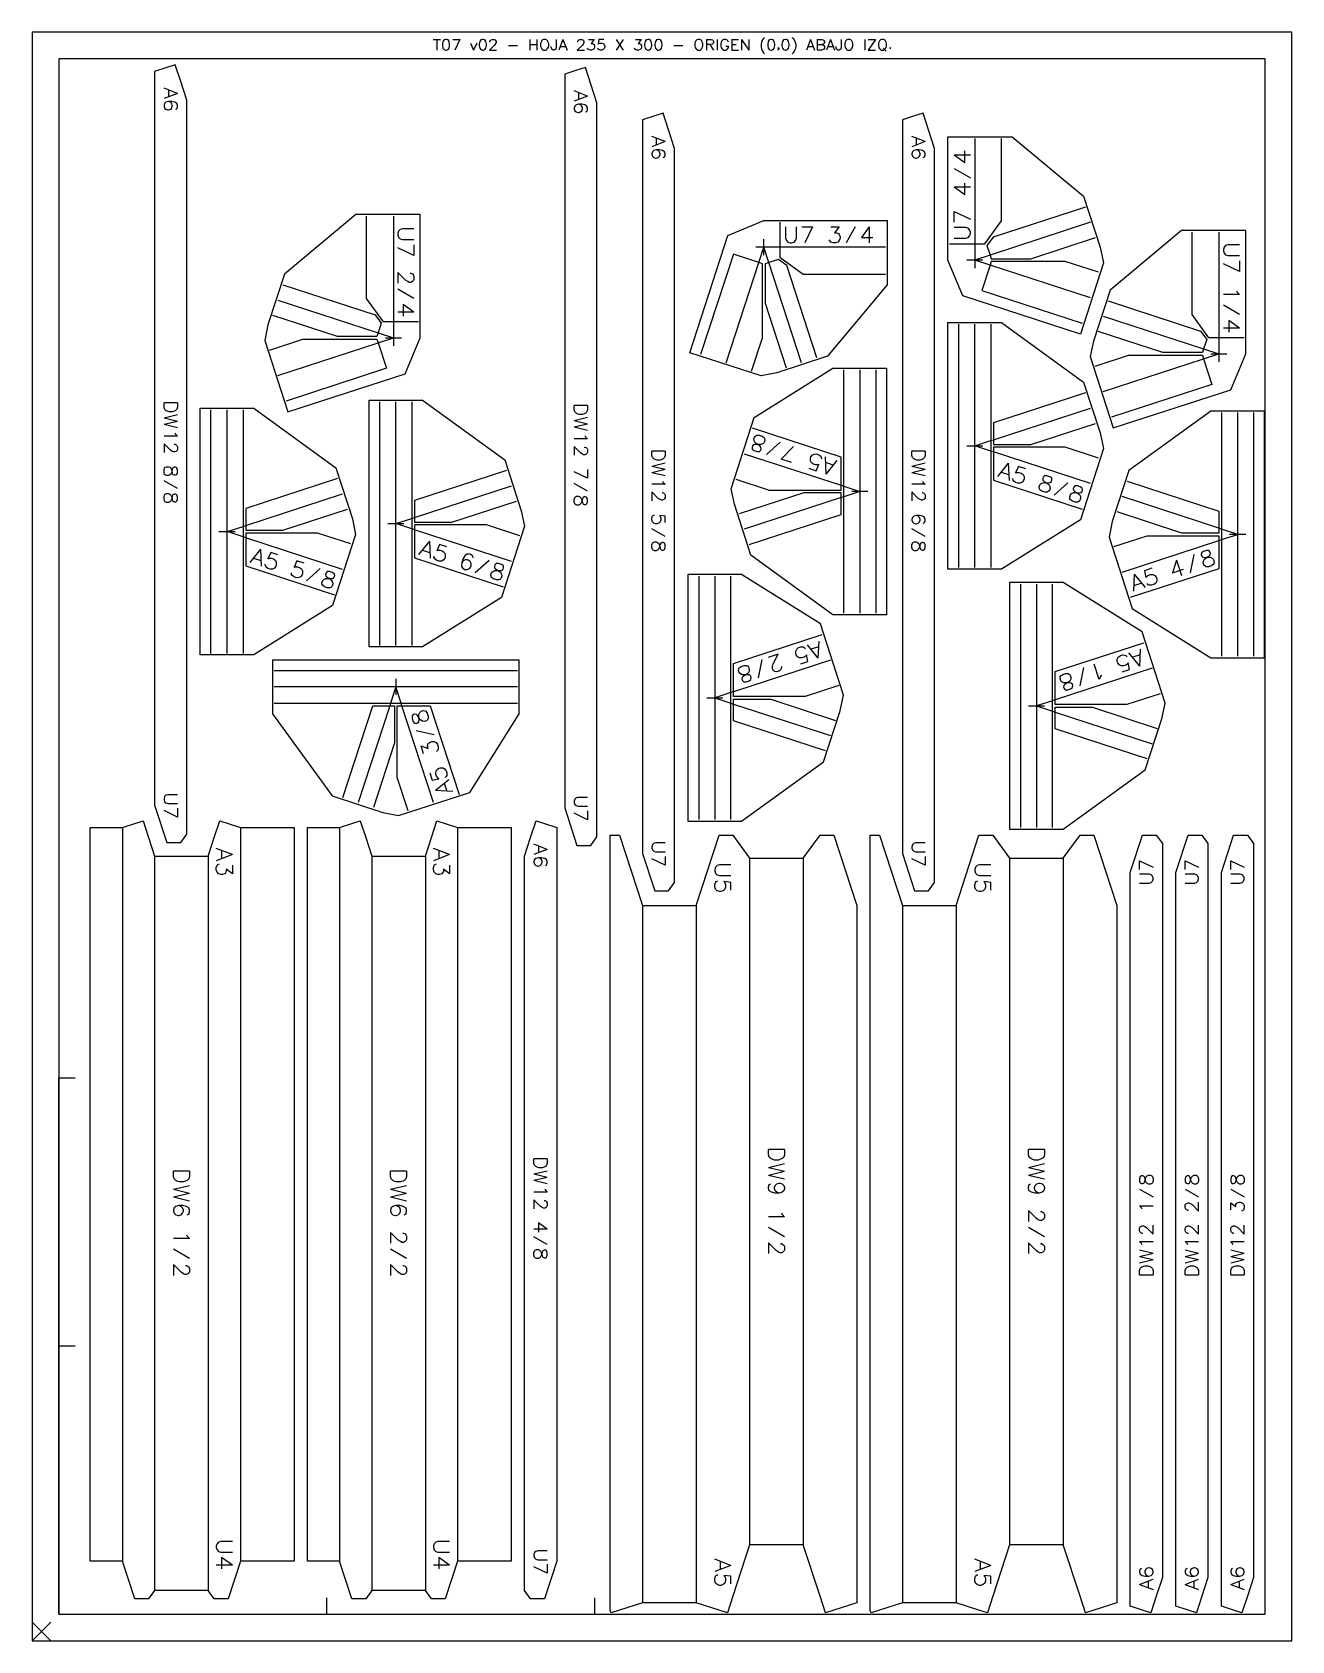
# Model space of a CAD drawing. Extents: x 0 to 235, y 0 to 300.
import ezdxf

# ---------------------------------------------------------------- set-up
doc = ezdxf.new("R2010")
doc.units = 0
for name, color, linetype in [('CORTE', 1, 'Continuous'), ('EJE', 4, 'Continuous'), ('PLIEGUE', 3, 'Continuous'), ('REFERENCIA', 8, 'Continuous'), ('ROTULO', 5, 'Continuous')]:
    doc.layers.add(name, color=color, linetype=linetype)

msp = doc.modelspace()

# ---------------------------------------------------------------- linework, layer by layer
at = {"layer": 'CORTE', "color": 1, "linetype": 'CONTINUOUS'}
for points in [[(22.85, 292.6652), (22.85, 155.8472), (25.1338, 148.85), (25.1338, 148.85), (26.6983, 148.85), (27.7177, 148.85), (27.7177, 148.85), (28.85, 150.4106), (28.85, 287.3289), (27.7177, 290.798), (27.7177, 290.798), (26.6983, 293.9212), (26.6983, 293.9212), (25.1338, 293.4106)], [(99.35, 292.1652), (99.35, 155.3472), (101.6338, 148.35), (101.6338, 148.35), (103.1983, 148.35), (104.2177, 148.35), (104.2177, 148.35), (105.35, 149.9106), (105.35, 286.8289), (104.2177, 290.298), (104.2177, 290.298), (103.1983, 293.4212), (103.1983, 293.4212), (101.6338, 292.9106)], [(113.85, 283.6652), (113.85, 146.8472), (116.1338, 139.85), (116.1338, 139.85), (117.6983, 139.85), (118.7177, 139.85), (118.7177, 139.85), (119.85, 141.4106), (119.85, 278.3289), (118.7177, 281.798), (118.7177, 281.798), (117.6983, 284.9212), (117.6983, 284.9212), (116.1338, 284.4106)], [(162.35, 283.6652), (162.35, 146.8472), (164.6338, 139.85), (164.6338, 139.85), (166.1983, 139.85), (167.2177, 139.85), (167.2177, 139.85), (168.35, 141.4106), (168.35, 278.3289), (167.2177, 281.798), (167.2177, 281.798), (166.1983, 284.9212), (166.1983, 284.9212), (164.6338, 284.4106)], [(182.85, 280.5009), (196.15, 269.4009), (199.25, 259.9009), (199.85, 257.0009), (195.55, 243.7009), (173.65, 250.8009), (170.85, 257.5009), (170.85, 280.5009)], [(60.3943, 266.0009), (47.0943, 254.9009), (43.9943, 245.4009), (43.3943, 242.5009), (47.6943, 229.2009), (69.5943, 236.3009), (72.3943, 243.0009), (72.3943, 266.0009)], [(159.5009, 252.8943), (148.4009, 239.5943), (138.9009, 236.4943), (136.0009, 235.8943), (122.7009, 240.1943), (129.8009, 262.0943), (136.5009, 264.8943), (159.5009, 264.8943)], [(214.3943, 263.0009), (201.0943, 251.9009), (197.9943, 242.4009), (197.3943, 239.5009), (201.6943, 226.2009), (223.5943, 233.3009), (226.3943, 240.0009), (226.3943, 263.0009)], [(170.85, 199.85), (170.85, 245.85), (180.85, 245.85), (196.15, 234.75), (199.25, 225.25), (199.85, 222.35), (195.55, 209.05), (180.85, 199.85)], [(159.3943, 237.35), (159.3943, 191.35), (149.3943, 191.35), (134.0943, 202.45), (130.9943, 211.95), (130.3943, 214.85), (134.6943, 228.15), (149.3943, 237.35)], [(62.85, 185.35), (62.85, 231.35), (72.85, 231.35), (88.15, 220.25), (91.25, 210.75), (91.85, 207.85), (87.55, 194.55), (72.85, 185.35)], [(31.35, 183.85), (31.35, 229.85), (41.35, 229.85), (56.65, 218.75), (59.75, 209.25), (60.35, 206.35), (56.05, 193.05), (41.35, 183.85)], [(229.8943, 183.35), (229.8943, 229.35), (219.8943, 229.35), (204.5943, 218.25), (201.4943, 208.75), (200.8943, 205.85), (205.1943, 192.55), (219.8943, 183.35)], [(122.35, 198.85), (122.35, 152.85), (132.35, 152.85), (147.65, 163.95), (150.75, 173.45), (151.35, 176.35), (147.05, 189.65), (132.35, 198.85)], [(182.35, 197.35), (182.35, 151.35), (192.35, 151.35), (207.65, 162.45), (210.75, 171.95), (211.35, 174.85), (207.05, 188.15), (192.35, 197.35)], [(90.85, 182.8943), (44.85, 182.8943), (44.85, 172.8943), (55.95, 157.5943), (65.45, 154.4943), (68.35, 153.8943), (81.65, 158.1943), (90.85, 172.8943)], [(48.85, 151.6652), (48.85, 14.8472), (38.85, 14.8472), (38.85, 14.8472), (36.5662, 7.85), (36.5662, 7.85), (35.0017, 7.85), (33.9823, 7.85), (33.9823, 7.85), (32.85, 9.4106), (32.85, 9.4106), (22.85, 9.4106), (22.85, 9.4106), (21.7177, 7.85), (21.7177, 7.85), (20.6983, 7.85), (19.1338, 7.85), (19.1338, 7.85), (16.85, 14.8472), (16.85, 14.8472), (10.85, 14.8472), (10.85, 151.6652), (16.85, 151.6652), (19.1338, 152.4106), (20.6983, 152.9212), (20.6983, 152.9212), (21.7177, 149.798), (21.7177, 149.798), (22.85, 146.3289), (22.85, 146.3289), (32.85, 146.3289), (32.85, 146.3289), (33.9823, 149.798), (33.9823, 149.798), (35.0017, 152.9212), (35.0017, 152.9212), (36.5662, 152.4106), (38.85, 151.6652)], [(89.35, 151.6652), (89.35, 14.8472), (79.35, 14.8472), (79.35, 14.8472), (77.0662, 7.85), (77.0662, 7.85), (75.5017, 7.85), (74.4823, 7.85), (74.4823, 7.85), (73.35, 9.4106), (73.35, 9.4106), (63.35, 9.4106), (63.35, 9.4106), (62.2177, 7.85), (62.2177, 7.85), (61.1983, 7.85), (59.6338, 7.85), (59.6338, 7.85), (57.35, 14.8472), (57.35, 14.8472), (51.35, 14.8472), (51.35, 151.6652), (57.35, 151.6652), (59.6338, 152.4106), (61.1983, 152.9212), (61.1983, 152.9212), (62.2177, 149.798), (62.2177, 149.798), (63.35, 146.3289), (63.35, 146.3289), (73.35, 146.3289), (73.35, 146.3289), (74.4823, 149.798), (74.4823, 149.798), (75.5017, 152.9212), (75.5017, 152.9212), (77.0662, 152.4106), (79.35, 151.6652)], [(97.85, 151.6652), (97.85, 14.8472), (95.5662, 7.85), (95.5662, 7.85), (94.0017, 7.85), (92.9823, 7.85), (92.9823, 7.85), (91.85, 9.4106), (91.85, 146.3289), (92.9823, 149.798), (92.9823, 149.798), (94.0017, 152.9212), (94.0017, 152.9212), (95.5662, 152.4106)], [(153.85, 137.1486), (153.85, 7.1111), (149.5662, 5.7129), (148.0017, 5.2022), (148.0017, 5.2022), (146.9823, 8.3255), (146.9823, 8.3255), (143.85, 17.9223), (143.85, 17.9223), (133.85, 17.9223), (133.85, 17.9223), (130.7177, 8.3255), (130.7177, 8.3255), (129.6983, 5.2022), (129.6983, 5.2022), (128.1338, 5.7129), (123.85, 7.1111), (113.85, 7.1111), (109.5662, 5.7129), (108.0017, 5.2022), (108.0017, 5.2022), (107.85, 5.667), (107.85, 150.2735), (108.0017, 150.2735), (109.5662, 150.2735), (109.5662, 150.2735), (113.85, 137.1486), (113.85, 137.1486), (123.85, 137.1486), (123.85, 137.1486), (128.1338, 150.2735), (128.1338, 150.2735), (129.6983, 150.2735), (130.7177, 150.2735), (130.7177, 150.2735), (133.85, 145.9562), (133.85, 145.9562), (143.85, 145.9562), (143.85, 145.9562), (146.9823, 150.2735), (146.9823, 150.2735), (148.0017, 150.2735), (149.5662, 150.2735), (149.5662, 150.2735)], [(202.35, 137.1486), (202.35, 7.1111), (198.0662, 5.7129), (196.5017, 5.2022), (196.5017, 5.2022), (195.4823, 8.3255), (195.4823, 8.3255), (192.35, 17.9223), (192.35, 17.9223), (182.35, 17.9223), (182.35, 17.9223), (179.2177, 8.3255), (179.2177, 8.3255), (178.1983, 5.2022), (178.1983, 5.2022), (176.6338, 5.7129), (172.35, 7.1111), (162.35, 7.1111), (158.0662, 5.7129), (156.5017, 5.2022), (156.5017, 5.2022), (156.35, 5.667), (156.35, 150.2735), (156.5017, 150.2735), (158.0662, 150.2735), (158.0662, 150.2735), (162.35, 137.1486), (162.35, 137.1486), (172.35, 137.1486), (172.35, 137.1486), (176.6338, 150.2735), (176.6338, 150.2735), (178.1983, 150.2735), (179.2177, 150.2735), (179.2177, 150.2735), (182.35, 145.9562), (182.35, 145.9562), (192.35, 145.9562), (192.35, 145.9562), (195.4823, 150.2735), (195.4823, 150.2735), (196.5017, 150.2735), (198.0662, 150.2735), (198.0662, 150.2735)], [(204.85, 6.4583), (204.85, 143.2763), (207.1338, 150.2735), (207.1338, 150.2735), (208.6983, 150.2735), (209.7177, 150.2735), (209.7177, 150.2735), (210.85, 148.7129), (210.85, 11.7946), (209.7177, 8.3255), (209.7177, 8.3255), (208.6983, 5.2022), (208.6983, 5.2022), (207.1338, 5.7129)], [(213.35, 6.4583), (213.35, 143.2763), (215.6338, 150.2735), (215.6338, 150.2735), (217.1983, 150.2735), (218.2177, 150.2735), (218.2177, 150.2735), (219.35, 148.7129), (219.35, 11.7946), (218.2177, 8.3255), (218.2177, 8.3255), (217.1983, 5.2022), (217.1983, 5.2022), (215.6338, 5.7129)], [(221.85, 6.4583), (221.85, 143.2763), (224.1338, 150.2735), (224.1338, 150.2735), (225.6983, 150.2735), (226.7177, 150.2735), (226.7177, 150.2735), (227.85, 148.7129), (227.85, 11.7946), (226.7177, 8.3255), (226.7177, 8.3255), (225.6983, 5.2022), (225.6983, 5.2022), (224.1338, 5.7129)]]:
    msp.add_lwpolyline(points, close=True, dxfattribs=at)
at = {"layer": 'EJE', "color": 4, "linetype": 'CONTINUOUS'}
for p, q in [((175.85, 280.2009), (175.85, 260.5009)), ((67.3943, 265.7009), (67.3943, 246.0009)), ((139.5009, 264.5943), (139.5009, 259.8943)), ((197.4202, 264.5412), (178.7019, 258.4317)), ((136.5009, 259.8943), (136.5009, 261.3943)), ((221.3943, 262.7009), (221.3943, 243.0009)), ((136.5009, 259.8943), (135.0009, 259.8943)), ((135.57, 257.0423), (136.5009, 259.8943)), ((137.4317, 257.0423), (136.5009, 259.8943)), ((136.5009, 258.3943), (136.5009, 259.8943)), ((159.2009, 259.8943), (139.5009, 259.8943)), ((171.15, 260.5009), (175.85, 260.5009)), ((178.7019, 258.4317), (175.85, 257.5009)), ((129.4606, 238.3241), (135.57, 257.0423)), ((143.5412, 238.324), (137.4317, 257.0423)), ((175.85, 257.5009), (174.35, 257.5009)), ((177.35, 257.5009), (175.85, 257.5009)), ((175.85, 257.5009), (175.85, 256.0009)), ((178.7019, 256.57), (175.85, 257.5009)), ((197.4202, 250.4606), (178.7019, 256.57)), ((45.824, 250.0412), (64.5423, 243.9317)), ((72.0943, 246.0009), (67.3943, 246.0009)), ((199.824, 247.0412), (218.5423, 240.9317)), ((64.5423, 243.9317), (67.3943, 243.0009)), ((64.5423, 242.07), (67.3943, 243.0009)), ((65.8943, 243.0009), (67.3943, 243.0009)), ((67.3943, 243.0009), (67.3943, 241.5009)), ((67.3943, 243.0009), (68.8943, 243.0009)), ((172.85, 200.15), (172.85, 245.55)), ((178.85, 245.55), (178.85, 223.8292)), ((226.0943, 243.0009), (221.3943, 243.0009)), ((45.8241, 235.9606), (64.5423, 242.07)), ((218.5423, 240.9317), (221.3943, 240.0009)), ((218.5423, 239.07), (221.3943, 240.0009)), ((219.8943, 240.0009), (221.3943, 240.0009)), ((221.3943, 240.0009), (221.3943, 238.5009)), ((221.3943, 240.0009), (222.8943, 240.0009)), ((151.3943, 215.3292), (151.3943, 237.05)), ((157.3943, 237.05), (157.3943, 191.65)), ((199.8241, 232.9606), (218.5423, 239.07)), ((64.85, 185.65), (64.85, 231.05)), ((70.85, 231.05), (70.85, 209.3292)), ((33.35, 184.15), (33.35, 229.55)), ((39.35, 229.55), (39.35, 207.8292)), ((179.35, 223.9924), (197.4202, 229.8903)), ((221.8943, 229.05), (221.8943, 207.3292)), ((227.8943, 183.65), (227.8943, 229.05)), ((174.35, 222.85), (175.85, 222.85)), ((175.85, 222.85), (178.85, 223.8292)), ((178.85, 221.8708), (175.85, 222.85)), ((175.85, 222.85), (177.35, 222.85)), ((178.85, 223.8292), (179.35, 223.9924)), ((178.85, 223.8292), (178.85, 221.8708)), ((132.8241, 221.3903), (150.8943, 215.4924)), ((178.85, 221.8708), (178.85, 200.15)), ((179.35, 221.7076), (178.85, 221.8708)), ((197.4202, 215.8097), (179.35, 221.7076)), ((39.85, 207.9924), (57.9202, 213.8903)), ((71.35, 209.4924), (89.4202, 215.3903)), ((150.8943, 213.2076), (132.824, 207.3097)), ((150.8943, 215.4924), (151.3943, 215.3292)), ((151.3943, 213.3708), (150.8943, 213.2076)), ((151.3943, 213.3708), (151.3943, 215.3292)), ((151.3943, 215.3292), (154.3943, 214.35)), ((154.3943, 214.35), (151.3943, 213.3708)), ((151.3943, 191.65), (151.3943, 213.3708)), ((154.3943, 214.35), (152.8943, 214.35)), ((155.8943, 214.35), (154.3943, 214.35)), ((221.3943, 207.4924), (203.324, 213.3903)), ((36.35, 206.85), (39.35, 207.8292)), ((39.35, 207.8292), (39.85, 207.9924)), ((39.35, 207.8292), (39.35, 205.8708)), ((66.35, 208.35), (67.85, 208.35)), ((67.85, 208.35), (70.85, 209.3292)), ((70.85, 207.3708), (67.85, 208.35)), ((67.85, 208.35), (69.35, 208.35)), ((70.85, 209.3292), (71.35, 209.4924)), ((70.85, 209.3292), (70.85, 207.3708)), ((70.85, 207.3708), (70.85, 185.65)), ((71.35, 207.2076), (70.85, 207.3708)), ((89.4202, 201.3097), (71.35, 207.2076)), ((221.8943, 207.3292), (221.3943, 207.4924)), ((221.8943, 207.3292), (221.8943, 205.3708)), ((224.8943, 206.35), (221.8943, 207.3292)), ((34.85, 206.85), (36.35, 206.85)), ((39.35, 205.8708), (36.35, 206.85)), ((36.35, 206.85), (37.85, 206.85)), ((39.35, 205.8708), (39.35, 184.15)), ((39.85, 205.7076), (39.35, 205.8708)), ((57.9202, 199.8097), (39.85, 205.7076)), ((203.3241, 199.3097), (221.3943, 205.2076)), ((221.3943, 205.2076), (221.8943, 205.3708)), ((221.8943, 205.3708), (224.8943, 206.35)), ((221.8943, 205.3708), (221.8943, 183.65)), ((224.8943, 206.35), (223.3943, 206.35)), ((226.3943, 206.35), (224.8943, 206.35)), ((124.35, 198.55), (124.35, 153.15)), ((130.35, 176.8292), (130.35, 198.55)), ((184.35, 197.05), (184.35, 151.65)), ((190.35, 175.3292), (190.35, 197.05)), ((90.55, 180.8943), (45.15, 180.8943)), ((148.9202, 182.8903), (130.85, 176.9924)), ((208.9202, 181.3903), (190.85, 175.4924)), ((67.85, 177.8943), (66.8708, 174.8943)), ((67.85, 179.3943), (67.85, 177.8943)), ((68.8292, 174.8943), (67.85, 177.8943)), ((67.85, 177.8943), (67.85, 176.3943)), ((45.15, 174.8943), (66.8708, 174.8943)), ((66.7076, 174.3943), (60.8097, 156.324)), ((66.8708, 174.8943), (66.7076, 174.3943)), ((66.8708, 174.8943), (68.8292, 174.8943)), ((68.8292, 174.8943), (90.55, 174.8943)), ((68.9924, 174.3943), (68.8292, 174.8943)), ((74.8903, 156.3241), (68.9924, 174.3943)), ((125.85, 175.85), (127.35, 175.85)), ((130.35, 176.8292), (127.35, 175.85)), ((127.35, 175.85), (130.35, 174.8708)), ((127.35, 175.85), (128.85, 175.85)), ((130.85, 176.9924), (130.35, 176.8292)), ((130.35, 174.8708), (130.35, 176.8292)), ((130.35, 153.15), (130.35, 174.8708)), ((130.35, 174.8708), (130.85, 174.7076)), ((130.85, 174.7076), (148.9202, 168.8097)), ((185.85, 174.35), (187.35, 174.35)), ((190.35, 175.3292), (187.35, 174.35)), ((187.35, 174.35), (190.35, 173.3708)), ((187.35, 174.35), (188.85, 174.35)), ((190.85, 175.4924), (190.35, 175.3292)), ((190.35, 173.3708), (190.35, 175.3292)), ((190.35, 151.65), (190.35, 173.3708)), ((190.35, 173.3708), (190.85, 173.2076)), ((190.85, 173.2076), (208.9202, 167.3097))]:
    msp.add_line(p, q, dxfattribs=at)
for points in [[(175.85, 260.5009), (177.7177, 260.5009), (180.85, 264.8181), (180.85, 280.2009)], [(196.4896, 267.3932), (179.2547, 261.7679), (178.1224, 260.2072), (178.7019, 258.4317)], [(67.3943, 246.0009), (65.5266, 246.0009), (62.3943, 250.3181), (62.3943, 265.7009)], [(178.7019, 258.4317), (178.9242, 257.7509), (186.2846, 257.7509), (198.3509, 261.6892)], [(221.3943, 243.0009), (219.5266, 243.0009), (216.3943, 247.3181), (216.3943, 262.7009)], [(135.57, 257.0423), (130.8168, 258.5937), (124.7031, 239.8623)], [(139.5009, 259.8943), (138.0009, 259.8943), (136.5009, 259.8943)], [(139.5009, 259.8943), (139.5009, 258.0266), (143.8181, 254.8943), (159.2009, 254.8943)], [(175.85, 260.5009), (175.85, 259.0009), (175.85, 257.5009)], [(134.2182, 236.7859), (136.2509, 243.0138), (136.2509, 256.8201), (135.57, 257.0423)], [(137.4317, 257.0423), (136.7509, 256.8201), (136.7509, 249.4596), (140.6892, 237.3934)], [(146.3932, 239.2547), (140.7679, 256.4896), (139.2072, 257.6219), (137.4317, 257.0423)], [(178.7019, 256.57), (177.1505, 251.8168), (195.882, 245.7031)], [(198.9583, 255.2182), (192.7304, 257.2509), (178.9242, 257.2509), (178.7019, 256.57)], [(46.7547, 252.8932), (63.9896, 247.2679), (65.1219, 245.7072), (64.5423, 243.9317)], [(200.7547, 249.8932), (217.9896, 244.2679), (219.1219, 242.7072), (218.5423, 240.9317)], [(64.5423, 243.9317), (64.3201, 243.2509), (56.9596, 243.2509), (44.8934, 247.1892)], [(67.3943, 246.0009), (67.3943, 244.5009), (67.3943, 243.0009)], [(175.85, 222.85), (175.85, 224.35), (175.85, 245.55)], [(218.5423, 240.9317), (218.3201, 240.2509), (210.9596, 240.2509), (198.8934, 244.1892)], [(221.3943, 243.0009), (221.3943, 241.5009), (221.3943, 240.0009)], [(44.2859, 240.7182), (50.5138, 242.7509), (64.3201, 242.7509), (64.5423, 242.07)], [(64.5423, 242.07), (66.0937, 237.3168), (47.3623, 231.2031)], [(154.3943, 237.05), (154.3943, 215.85), (154.3943, 214.35)], [(198.2859, 237.7182), (204.5138, 239.7509), (218.3201, 239.7509), (218.5423, 239.07)], [(218.5423, 239.07), (220.0937, 234.3168), (201.3623, 228.2031)], [(67.85, 208.35), (67.85, 209.85), (67.85, 231.05)], [(196.4896, 232.7423), (179.35, 227.1481), (179.35, 223.9924)], [(36.35, 206.85), (36.35, 208.35), (36.35, 229.55)], [(224.8943, 206.35), (224.8943, 207.85), (224.8943, 229.05)], [(150.8943, 215.4924), (150.8943, 220.7519), (134.3623, 226.1478)], [(179.35, 223.9924), (179.35, 223.1), (186.2846, 223.1), (198.3509, 227.0383)], [(175.85, 200.15), (175.85, 221.35), (175.85, 222.85)], [(198.9583, 220.5673), (192.7304, 222.6), (179.35, 222.6), (179.35, 221.7076)], [(179.35, 221.7076), (179.35, 216.4481), (195.882, 211.0522)], [(56.9896, 216.7423), (39.85, 211.1481), (39.85, 207.9924)], [(88.4896, 218.2423), (71.35, 212.6481), (71.35, 209.4924)], [(131.2859, 216.6327), (137.5138, 214.6), (150.8943, 214.6), (150.8943, 215.4924)], [(204.2547, 216.2423), (221.3943, 210.6481), (221.3943, 207.4924)], [(150.8943, 213.2076), (150.8943, 214.1), (143.9596, 214.1), (131.8934, 210.1617)], [(133.7547, 204.4577), (150.8943, 210.0519), (150.8943, 213.2076)], [(154.3943, 214.35), (154.3943, 212.85), (154.3943, 191.65)], [(39.85, 207.9924), (39.85, 207.1), (46.7846, 207.1), (58.8509, 211.0383)], [(71.35, 209.4924), (71.35, 208.6), (78.2846, 208.6), (90.3509, 212.5383)], [(221.3943, 207.4924), (221.3943, 206.6), (214.4596, 206.6), (202.3934, 210.5383)], [(67.85, 185.65), (67.85, 206.85), (67.85, 208.35)], [(90.9583, 206.0673), (84.7304, 208.1), (71.35, 208.1), (71.35, 207.2076)], [(71.35, 207.2076), (71.35, 201.9481), (87.882, 196.5522)], [(36.35, 184.15), (36.35, 205.35), (36.35, 206.85)], [(59.4583, 204.5673), (53.2304, 206.6), (39.85, 206.6), (39.85, 205.7076)], [(39.85, 205.7076), (39.85, 200.4481), (56.382, 195.0522)], [(201.7859, 204.0673), (208.0138, 206.1), (221.3943, 206.1), (221.3943, 205.2076)], [(221.3943, 205.2076), (221.3943, 199.9481), (204.8623, 194.5522)], [(224.8943, 183.65), (224.8943, 204.85), (224.8943, 206.35)], [(127.35, 198.55), (127.35, 177.35), (127.35, 175.85)], [(187.35, 197.05), (187.35, 175.85), (187.35, 174.35)], [(130.85, 176.9924), (130.85, 182.2519), (147.382, 187.6478)], [(190.85, 175.4924), (190.85, 180.7519), (207.382, 186.1478)], [(67.85, 177.8943), (66.35, 177.8943), (45.15, 177.8943)], [(90.55, 177.8943), (69.35, 177.8943), (67.85, 177.8943)], [(150.4583, 178.1327), (144.2304, 176.1), (130.85, 176.1), (130.85, 176.9924)], [(57.9577, 157.2547), (63.5519, 174.3943), (66.7076, 174.3943)], [(66.7076, 174.3943), (67.6, 174.3943), (67.6, 167.4596), (63.6617, 155.3934)], [(70.1327, 154.7859), (68.1, 161.0138), (68.1, 174.3943), (68.9924, 174.3943)], [(68.9924, 174.3943), (74.2519, 174.3943), (79.6478, 157.8623)], [(127.35, 175.85), (127.35, 174.35), (127.35, 153.15)], [(130.85, 174.7076), (130.85, 175.6), (137.7846, 175.6), (149.8509, 171.6617)], [(147.9896, 165.9577), (130.85, 171.5519), (130.85, 174.7076)], [(187.35, 174.35), (187.35, 172.85), (187.35, 151.65)], [(210.4583, 176.6327), (204.2304, 174.6), (190.85, 174.6), (190.85, 175.4924)], [(190.85, 173.2076), (190.85, 174.1), (197.7846, 174.1), (209.8509, 170.1617)], [(207.9896, 164.4577), (190.85, 170.0519), (190.85, 173.2076)]]:
    msp.add_lwpolyline(points, dxfattribs=at)
at = {"layer": 'PLIEGUE', "color": 3, "linetype": 'CONTINUOUS'}
for p, q in [((16.85, 151.6652), (16.85, 14.8472)), ((38.85, 151.6652), (38.85, 14.8472)), ((57.35, 151.6652), (57.35, 14.8472)), ((79.35, 151.6652), (79.35, 14.8472)), ((22.85, 146.3289), (22.85, 9.4106)), ((32.85, 146.3289), (32.85, 9.4106)), ((63.35, 146.3289), (63.35, 9.4106)), ((73.35, 146.3289), (73.35, 9.4106)), ((133.85, 145.9562), (133.85, 17.9223)), ((143.85, 145.9562), (143.85, 17.9223)), ((182.35, 145.9562), (182.35, 17.9223)), ((192.35, 145.9562), (192.35, 17.9223)), ((113.85, 137.1486), (113.85, 7.1111)), ((123.85, 137.1486), (123.85, 7.1111)), ((162.35, 137.1486), (162.35, 7.1111)), ((172.35, 137.1486), (172.35, 7.1111))]:
    msp.add_line(p, q, dxfattribs=at)
at = {"layer": 'REFERENCIA', "color": 8, "linetype": 'CONTINUOUS'}
for p, q in [((74.8333, 298.6429), (76.1667, 298.6429)), ((75.5, 298.6429), (75.5, 296.6429)), ((78.4524, 298.6429), (79.7857, 298.6429)), ((79.7857, 298.6429), (78.8333, 296.6429)), ((81.7857, 297.9762), (82.3571, 296.6429)), ((82.9286, 297.9762), (82.3571, 296.6429)), ((88.8333, 297.5), (90.5476, 297.5)), ((92.8333, 298.6429), (92.8333, 296.6429)), ((92.8333, 297.6905), (94.1667, 297.6905)), ((94.1667, 298.6429), (94.1667, 296.6429)), ((99.0238, 298.6429), (98.2619, 296.6429)), ((98.5476, 297.3095), (99.5, 297.3095)), ((99.0238, 298.6429), (99.7857, 296.6429)), ((108.9286, 298.6429), (110.2619, 296.6429)), ((110.2619, 298.6429), (108.9286, 296.6429)), ((119.6905, 297.5), (121.4048, 297.5)), ((125.7857, 298.6429), (125.7857, 296.6429)), ((126.4524, 297.6905), (127.119, 296.6429)), ((127.7857, 298.6429), (127.7857, 296.6429)), ((129.4048, 297.4048), (129.881, 297.4048)), ((130.5476, 298.6429), (130.5476, 296.6429)), ((130.5476, 298.6429), (131.7857, 298.6429)), ((130.5476, 297.6905), (131.3095, 297.6905)), ((132.3571, 298.6429), (132.3571, 296.6429)), ((132.3571, 298.6429), (133.6905, 296.6429)), ((133.6905, 298.6429), (133.6905, 296.6429)), ((145.2143, 298.6429), (144.4524, 296.6429)), ((144.7381, 297.3095), (145.6905, 297.3095)), ((145.2143, 298.6429), (145.9762, 296.6429)), ((146.4524, 298.6429), (146.4524, 296.6429)), ((148.9286, 298.6429), (148.1667, 296.6429)), ((148.4524, 297.3095), (149.4048, 297.3095)), ((148.9286, 298.6429), (149.6905, 296.6429)), ((155.3095, 298.6429), (155.3095, 296.6429)), ((157.3095, 298.6429), (155.9762, 296.6429)), ((155.9762, 298.6429), (157.3095, 298.6429)), ((158.7381, 297.0238), (159.3095, 296.4524)), ((130.5476, 296.6429), (131.7857, 296.6429)), ((155.9762, 296.6429), (157.3095, 296.6429)), ((0, 0), (3.5, 3.5)), ((0, 3.5), (3.5, 0))]:
    msp.add_line(p, q, dxfattribs=at)
for points in [[(0, 0), (235, 0), (235, 300), (0, 300), (0, 0)], [(77.119, 298.6429), (76.8333, 298.5476), (76.6429, 298.2619), (76.5476, 297.7857), (76.5476, 297.5), (76.6429, 297.0238), (76.8333, 296.7381), (77.119, 296.6429), (77.3095, 296.6429), (77.5952, 296.7381), (77.7857, 297.0238), (77.881, 297.5), (77.881, 297.7857), (77.7857, 298.2619), (77.5952, 298.5476), (77.3095, 298.6429), (77.119, 298.6429)], [(83.9762, 298.6429), (83.6905, 298.5476), (83.5, 298.2619), (83.4048, 297.7857), (83.4048, 297.5), (83.5, 297.0238), (83.6905, 296.7381), (83.9762, 296.6429), (84.1667, 296.6429), (84.4524, 296.7381), (84.6429, 297.0238), (84.7381, 297.5), (84.7381, 297.7857), (84.6429, 298.2619), (84.4524, 298.5476), (84.1667, 298.6429), (83.9762, 298.6429)], [(85.4048, 298.1667), (85.4048, 298.2619), (85.5, 298.4524), (85.5952, 298.5476), (85.7857, 298.6429), (86.1667, 298.6429), (86.3571, 298.5476), (86.4524, 298.4524), (86.5476, 298.2619), (86.5476, 298.0714), (86.4524, 297.881), (86.2619, 297.5952), (85.3095, 296.6429), (86.6429, 296.6429)], [(95.4048, 298.6429), (95.2143, 298.5476), (95.0238, 298.3571), (94.9286, 298.1667), (94.8333, 297.881), (94.8333, 297.4048), (94.9286, 297.119), (95.0238, 296.9286), (95.2143, 296.7381), (95.4048, 296.6429), (95.7857, 296.6429), (95.9762, 296.7381), (96.1667, 296.9286), (96.2619, 297.119), (96.3571, 297.4048), (96.3571, 297.881), (96.2619, 298.1667), (96.1667, 298.3571), (95.9762, 298.5476), (95.7857, 298.6429), (95.4048, 298.6429)], [(97.7857, 298.6429), (97.7857, 297.119), (97.6905, 296.8333), (97.5952, 296.7381), (97.4048, 296.6429), (97.2143, 296.6429), (97.0238, 296.7381), (96.9286, 296.8333), (96.8333, 297.119), (96.8333, 297.3095)], [(101.7857, 298.1667), (101.7857, 298.2619), (101.881, 298.4524), (101.9762, 298.5476), (102.1667, 298.6429), (102.5476, 298.6429), (102.7381, 298.5476), (102.8333, 298.4524), (102.9286, 298.2619), (102.9286, 298.0714), (102.8333, 297.881), (102.6429, 297.5952), (101.6905, 296.6429), (103.0238, 296.6429)], [(103.7857, 298.6429), (104.8333, 298.6429), (104.2619, 297.881), (104.5476, 297.881), (104.7381, 297.7857), (104.8333, 297.6905), (104.9286, 297.4048), (104.9286, 297.2143), (104.8333, 296.9286), (104.6429, 296.7381), (104.3571, 296.6429), (104.0714, 296.6429), (103.7857, 296.7381), (103.6905, 296.8333), (103.5952, 297.0238)], [(106.6429, 298.6429), (105.6905, 298.6429), (105.5952, 297.7857), (105.6905, 297.881), (105.9762, 297.9762), (106.2619, 297.9762), (106.5476, 297.881), (106.7381, 297.6905), (106.8333, 297.4048), (106.8333, 297.2143), (106.7381, 296.9286), (106.5476, 296.7381), (106.2619, 296.6429), (105.9762, 296.6429), (105.6905, 296.7381), (105.5952, 296.8333), (105.5, 297.0238)], [(112.5476, 298.6429), (113.5952, 298.6429), (113.0238, 297.881), (113.3095, 297.881), (113.5, 297.7857), (113.5952, 297.6905), (113.6905, 297.4048), (113.6905, 297.2143), (113.5952, 296.9286), (113.4048, 296.7381), (113.119, 296.6429), (112.8333, 296.6429), (112.5476, 296.7381), (112.4524, 296.8333), (112.3571, 297.0238)], [(114.8333, 298.6429), (114.5476, 298.5476), (114.3571, 298.2619), (114.2619, 297.7857), (114.2619, 297.5), (114.3571, 297.0238), (114.5476, 296.7381), (114.8333, 296.6429), (115.0238, 296.6429), (115.3095, 296.7381), (115.5, 297.0238), (115.5952, 297.5), (115.5952, 297.7857), (115.5, 298.2619), (115.3095, 298.5476), (115.0238, 298.6429), (114.8333, 298.6429)], [(116.7381, 298.6429), (116.4524, 298.5476), (116.2619, 298.2619), (116.1667, 297.7857), (116.1667, 297.5), (116.2619, 297.0238), (116.4524, 296.7381), (116.7381, 296.6429), (116.9286, 296.6429), (117.2143, 296.7381), (117.4048, 297.0238), (117.5, 297.5), (117.5, 297.7857), (117.4048, 298.2619), (117.2143, 298.5476), (116.9286, 298.6429), (116.7381, 298.6429)], [(124.1667, 298.6429), (123.9762, 298.5476), (123.7857, 298.3571), (123.6905, 298.1667), (123.5952, 297.881), (123.5952, 297.4048), (123.6905, 297.119), (123.7857, 296.9286), (123.9762, 296.7381), (124.1667, 296.6429), (124.5476, 296.6429), (124.7381, 296.7381), (124.9286, 296.9286), (125.0238, 297.119), (125.119, 297.4048), (125.119, 297.881), (125.0238, 298.1667), (124.9286, 298.3571), (124.7381, 298.5476), (124.5476, 298.6429), (124.1667, 298.6429)], [(125.7857, 298.6429), (126.6429, 298.6429), (126.9286, 298.5476), (127.0238, 298.4524), (127.119, 298.2619), (127.119, 298.0714), (127.0238, 297.881), (126.9286, 297.7857), (126.6429, 297.6905), (125.7857, 297.6905)], [(129.881, 298.1667), (129.7857, 298.3571), (129.5952, 298.5476), (129.4048, 298.6429), (129.0238, 298.6429), (128.8333, 298.5476), (128.6429, 298.3571), (128.5476, 298.1667), (128.4524, 297.881), (128.4524, 297.4048), (128.5476, 297.119), (128.6429, 296.9286), (128.8333, 296.7381), (129.0238, 296.6429), (129.4048, 296.6429), (129.5952, 296.7381), (129.7857, 296.9286), (129.881, 297.119), (129.881, 297.4048)], [(136.6429, 299.0238), (136.4524, 298.8333), (136.2619, 298.5476), (136.0714, 298.1667), (135.9762, 297.6905), (135.9762, 297.3095), (136.0714, 296.8333), (136.2619, 296.4524), (136.4524, 296.1667), (136.6429, 295.9762)], [(137.7857, 298.6429), (137.5, 298.5476), (137.3095, 298.2619), (137.2143, 297.7857), (137.2143, 297.5), (137.3095, 297.0238), (137.5, 296.7381), (137.7857, 296.6429), (137.9762, 296.6429), (138.2619, 296.7381), (138.4524, 297.0238), (138.5476, 297.5), (138.5476, 297.7857), (138.4524, 298.2619), (138.2619, 298.5476), (137.9762, 298.6429), (137.7857, 298.6429)], [(139.3095, 297.0238), (139.2143, 296.9286), (139.119, 297.0238), (139.2143, 297.119), (139.3095, 297.0238), (139.3095, 296.8333), (139.119, 296.6429)], [(140.4524, 298.6429), (140.1667, 298.5476), (139.9762, 298.2619), (139.881, 297.7857), (139.881, 297.5), (139.9762, 297.0238), (140.1667, 296.7381), (140.4524, 296.6429), (140.6429, 296.6429), (140.9286, 296.7381), (141.119, 297.0238), (141.2143, 297.5), (141.2143, 297.7857), (141.119, 298.2619), (140.9286, 298.5476), (140.6429, 298.6429), (140.4524, 298.6429)], [(141.7857, 299.0238), (141.9762, 298.8333), (142.1667, 298.5476), (142.3571, 298.1667), (142.4524, 297.6905), (142.4524, 297.3095), (142.3571, 296.8333), (142.1667, 296.4524), (141.9762, 296.1667), (141.7857, 295.9762)], [(146.4524, 298.6429), (147.3095, 298.6429), (147.5952, 298.5476), (147.6905, 298.4524), (147.7857, 298.2619), (147.7857, 298.0714), (147.6905, 297.881), (147.5952, 297.7857), (147.3095, 297.6905)], [(146.4524, 297.6905), (147.3095, 297.6905), (147.5952, 297.5952), (147.6905, 297.5), (147.7857, 297.3095), (147.7857, 297.0238), (147.6905, 296.8333), (147.5952, 296.7381), (147.3095, 296.6429), (146.4524, 296.6429)], [(150.9286, 298.6429), (150.9286, 297.119), (150.8333, 296.8333), (150.7381, 296.7381), (150.5476, 296.6429), (150.3571, 296.6429), (150.1667, 296.7381), (150.0714, 296.8333), (149.9762, 297.119), (149.9762, 297.3095)], [(152.1667, 298.6429), (151.9762, 298.5476), (151.7857, 298.3571), (151.6905, 298.1667), (151.5952, 297.881), (151.5952, 297.4048), (151.6905, 297.119), (151.7857, 296.9286), (151.9762, 296.7381), (152.1667, 296.6429), (152.5476, 296.6429), (152.7381, 296.7381), (152.9286, 296.9286), (153.0238, 297.119), (153.119, 297.4048), (153.119, 297.881), (153.0238, 298.1667), (152.9286, 298.3571), (152.7381, 298.5476), (152.5476, 298.6429), (152.1667, 298.6429)], [(158.4524, 298.6429), (158.2619, 298.5476), (158.0714, 298.3571), (157.9762, 298.1667), (157.881, 297.881), (157.881, 297.4048), (157.9762, 297.119), (158.0714, 296.9286), (158.2619, 296.7381), (158.4524, 296.6429), (158.8333, 296.6429), (159.0238, 296.7381), (159.2143, 296.9286), (159.3095, 297.119), (159.4048, 297.4048), (159.4048, 297.881), (159.3095, 298.1667), (159.2143, 298.3571), (159.0238, 298.5476), (158.8333, 298.6429), (158.4524, 298.6429)], [(160.0714, 297.119), (159.9762, 297.0238), (160.0714, 296.9286), (160.1667, 297.0238), (160.0714, 297.119)], [(5, 5), (230, 5), (230, 295), (5, 295), (5, 5)]]:
    msp.add_lwpolyline(points, dxfattribs=at)
at = {"layer": 'ROTULO', "color": 5, "linetype": 'CONTINUOUS'}
for p, q in [((27.1, 288.5905), (24.6, 289.5429)), ((27.1, 288.5905), (24.6, 287.6381)), ((25.4333, 289.1857), (25.4333, 287.9953)), ((103.6, 288.0905), (101.1, 289.0429)), ((103.6, 288.0905), (101.1, 287.1381)), ((101.9333, 288.6857), (101.9333, 287.4953)), ((118.1, 279.5905), (115.6, 280.5429)), ((118.1, 279.5905), (115.6, 278.6381)), ((116.4333, 280.1857), (116.4333, 278.9953)), ((166.6, 279.5905), (164.1, 280.5429)), ((166.6, 279.5905), (164.1, 278.6381)), ((164.9333, 280.1857), (164.9333, 278.9953)), ((172.0238, 277.1374), (175.0238, 277.1374)), ((172.0238, 274.5659), (175.0238, 272.8517)), ((172.0238, 271.1374), (175.0238, 271.1374)), ((172.0238, 266.5659), (175.0238, 265.1374)), ((172.0238, 264.5659), (172.0238, 266.5659)), ((143.5659, 263.7205), (145.5659, 263.7205)), ((145.5659, 263.7205), (144.1374, 260.7205)), ((153.5659, 263.7205), (151.8517, 260.7205)), ((156.1374, 263.7205), (156.1374, 260.7205)), ((71.2205, 258.3437), (68.2205, 259.7723)), ((71.2205, 260.3437), (71.2205, 258.3437)), ((225.2205, 255.3437), (222.2205, 256.7723)), ((225.2205, 257.3437), (225.2205, 255.3437)), ((71.2205, 250.3437), (68.2205, 252.058)), ((225.2205, 247.3437), (222.2205, 249.058)), ((71.2205, 247.7723), (68.2205, 247.7723)), ((225.2205, 244.7723), (222.2205, 244.7723)), ((27.1, 230.8737), (24.6, 230.8737)), ((27.1, 228.6118), (24.6, 228.0166)), ((27.1, 227.4214), (24.6, 228.0166)), ((103.6, 230.3737), (101.1, 230.3737)), ((103.6, 228.1118), (101.1, 227.5166)), ((27.1, 227.4214), (24.6, 226.8261)), ((27.1, 226.2309), (24.6, 226.8261)), ((103.6, 226.9214), (101.1, 227.5166)), ((103.6, 226.9214), (101.1, 226.3261)), ((103.6, 225.7309), (101.1, 226.3261)), ((137.0114, 221.2311), (139.572, 223.5511)), ((139.7276, 220.3446), (142.0165, 222.7533)), ((118.1, 221.8737), (115.6, 221.8737)), ((118.1, 219.6118), (115.6, 219.0166)), ((118.1, 218.4214), (115.6, 219.0166)), ((141.6289, 219.724), (139.7276, 220.3446)), ((148.1476, 217.5964), (147.992, 220.8029)), ((149.4472, 219.2761), (148.0891, 219.7193)), ((148.1476, 217.5964), (150.1649, 220.0937)), ((166.6, 221.8737), (164.1, 221.8737)), ((166.6, 219.6118), (164.1, 219.0166)), ((166.6, 218.4214), (164.1, 219.0166)), ((182.0967, 219.6036), (180.0794, 217.1063)), ((182.0967, 219.6036), (182.2523, 216.3971)), ((27.1, 214.9214), (24.6, 216.3499)), ((103.6, 216.8023), (101.1, 217.9928)), ((103.6, 218.469), (103.6, 216.8023)), ((118.1, 218.4214), (115.6, 217.8261)), ((118.1, 217.2309), (115.6, 217.8261)), ((166.6, 218.4214), (164.1, 217.8261)), ((166.6, 217.2309), (164.1, 217.8261)), ((180.7971, 217.9239), (182.1552, 217.4807)), ((103.6, 214.4214), (101.1, 215.8499)), ((193.2328, 215.9689), (190.6723, 213.6489)), ((118.1, 205.9214), (115.6, 207.3499)), ((166.6, 205.9214), (164.1, 207.3499)), ((74.0967, 205.1036), (72.0794, 202.6063)), ((74.0967, 205.1036), (74.2523, 201.8971)), ((42.5967, 203.6036), (40.5794, 201.1063)), ((41.2971, 201.9239), (42.6552, 201.4807)), ((42.5967, 203.6036), (42.7523, 200.3971)), ((72.7971, 203.4239), (74.1552, 202.9807)), ((85.2328, 201.4689), (82.6723, 199.1489)), ((213.4869, 201.5192), (214.4178, 198.6673)), ((216.7463, 202.583), (216.0474, 199.1992)), ((53.7328, 199.9689), (51.1723, 197.6489)), ((205.6102, 198.9483), (205.4545, 195.7418)), ((205.6102, 198.9483), (207.6274, 196.451)), ((205.5517, 196.8254), (206.9097, 197.2687)), ((146.6341, 183.2517), (146.7897, 186.4582)), ((135.498, 179.617), (136.1968, 183.0008)), ((146.6341, 183.2517), (144.6168, 185.749)), ((146.6926, 185.3746), (145.3345, 184.9313)), ((206.6341, 181.7517), (204.6168, 184.249)), ((206.6926, 183.8746), (205.3345, 183.4313)), ((206.6341, 181.7517), (206.7897, 184.9582)), ((195.498, 178.117), (196.1968, 181.5008)), ((71.617, 169.7463), (75.0008, 169.0474)), ((75.2517, 158.6102), (77.749, 160.6274)), ((77.3746, 158.5517), (76.9313, 159.9097)), ((75.2517, 158.6102), (78.4582, 158.4545)), ((27.1, 153.6332), (24.6, 154.8237)), ((27.1, 155.2999), (27.1, 153.6332)), ((103.6, 153.1332), (101.1, 154.3237)), ((103.6, 154.7999), (103.6, 153.1332)), ((37.35, 146.6341), (34.35, 147.7769)), ((35.35, 147.3484), (35.35, 145.9198)), ((77.85, 146.6341), (74.85, 147.7769)), ((75.85, 147.3484), (75.85, 145.9198)), ((96.1, 147.5905), (93.6, 148.5429)), ((96.1, 147.5905), (93.6, 146.6381)), ((94.4333, 148.1857), (94.4333, 146.9953)), ((37.35, 146.6341), (34.35, 145.4912)), ((77.85, 146.6341), (74.85, 145.4912)), ((118.1, 144.6332), (115.6, 145.8237)), ((118.1, 146.2999), (118.1, 144.6332)), ((166.6, 144.6332), (164.1, 145.8237)), ((166.6, 146.2999), (166.6, 144.6332)), ((206.6, 145.4903), (209.1, 144.2998)), ((206.6, 143.8236), (206.6, 145.4903)), ((215.1, 145.4903), (217.6, 144.2998)), ((215.1, 143.8236), (215.1, 145.4903)), ((223.6, 145.4903), (226.1, 144.2998)), ((223.6, 143.8236), (223.6, 145.4903)), ((5, 5), (5, 105)), ((5, 105), (8, 105)), ((140.35, 91.6536), (137.35, 91.6536)), ((188.85, 91.6536), (185.85, 91.6536)), ((29.35, 87.584), (26.35, 87.584)), ((69.85, 87.584), (66.85, 87.584)), ((96.1, 89.8737), (93.6, 89.8737)), ((96.1, 87.6118), (93.6, 87.0166)), ((96.1, 86.4214), (93.6, 87.0166)), ((140.35, 88.9393), (137.35, 88.225)), ((140.35, 87.5107), (137.35, 88.225)), ((140.35, 87.5107), (137.35, 86.7964)), ((188.85, 88.9393), (185.85, 88.225)), ((188.85, 87.5107), (185.85, 88.225)), ((188.85, 87.5107), (185.85, 86.7964)), ((29.35, 84.8697), (26.35, 84.1555)), ((29.35, 83.4412), (26.35, 84.1555)), ((69.85, 84.8697), (66.85, 84.1555)), ((69.85, 83.4412), (66.85, 84.1555)), ((96.1, 86.4214), (93.6, 85.8261)), ((96.1, 85.2309), (93.6, 85.8261)), ((140.35, 86.0821), (137.35, 86.7964)), ((188.85, 86.0821), (185.85, 86.7964)), ((206.6, 84.2021), (209.1, 82.7736)), ((215.1, 84.2021), (217.6, 82.7736)), ((223.6, 84.2021), (226.1, 82.7736)), ((29.35, 83.4412), (26.35, 82.7269)), ((29.35, 82.0126), (26.35, 82.7269)), ((69.85, 83.4412), (66.85, 82.7269)), ((69.85, 82.0126), (66.85, 82.7269)), ((96.1, 76.7785), (93.6, 76.7785)), ((96.1, 73.9214), (93.6, 75.3499)), ((140.35, 75.3678), (137.35, 77.0821)), ((188.85, 75.3678), (185.85, 77.0821)), ((29.35, 71.2983), (26.35, 73.0126)), ((69.85, 71.2983), (66.85, 73.0126)), ((206.6, 72.8926), (209.1, 72.2974)), ((206.6, 71.7021), (209.1, 72.2974)), ((215.1, 72.8926), (217.6, 72.2974)), ((215.1, 71.7021), (217.6, 72.2974)), ((223.6, 72.8926), (226.1, 72.2974)), ((223.6, 71.7021), (226.1, 72.2974)), ((206.6, 71.7021), (209.1, 71.1069)), ((206.6, 70.5116), (209.1, 71.1069)), ((215.1, 71.7021), (217.6, 71.1069)), ((215.1, 70.5116), (217.6, 71.1069)), ((223.6, 71.7021), (226.1, 71.1069)), ((223.6, 70.5116), (226.1, 71.1069)), ((206.6, 68.2497), (209.1, 68.2497)), ((215.1, 68.2497), (217.6, 68.2497)), ((223.6, 68.2497), (226.1, 68.2497)), ((5, 55), (8, 55)), ((130.35, 14.0609), (127.35, 15.2037)), ((178.85, 14.0609), (175.85, 15.2037)), ((37.35, 14.1134), (34.35, 14.1134)), ((77.85, 14.1134), (74.85, 14.1134)), ((96.1, 12.6332), (93.6, 13.8237)), ((96.1, 14.2999), (96.1, 12.6332)), ((130.35, 14.0609), (127.35, 12.918)), ((128.35, 14.7751), (128.35, 13.3466)), ((178.85, 14.0609), (175.85, 12.918)), ((176.85, 14.7751), (176.85, 13.3466)), ((206.6, 10.533), (209.1, 11.4854)), ((206.6, 10.533), (209.1, 9.5806)), ((208.2667, 9.9378), (208.2667, 11.1282)), ((215.1, 10.533), (217.6, 11.4854)), ((215.1, 10.533), (217.6, 9.5806)), ((216.7667, 9.9378), (216.7667, 11.1282)), ((223.6, 10.533), (226.1, 11.4854)), ((223.6, 10.533), (226.1, 9.5806)), ((225.2667, 9.9378), (225.2667, 11.1282)), ((55, 5), (55, 8)), ((105, 5), (105, 8)), ((5, 5), (105, 5))]:
    msp.add_line(p, q, dxfattribs=at)
for points in [[(26.7429, 285.6143), (26.981, 285.7334), (27.1, 286.0905), (27.1, 286.3286), (26.981, 286.6857), (26.6238, 286.9238), (26.0286, 287.0429), (25.4333, 287.0429), (24.9571, 286.9238), (24.719, 286.6857), (24.6, 286.3286), (24.6, 286.2095), (24.719, 285.8524), (24.9571, 285.6143), (25.3143, 285.4953), (25.4333, 285.4953), (25.7905, 285.6143), (26.0286, 285.8524), (26.1476, 286.2095), (26.1476, 286.3286), (26.0286, 286.6857), (25.7905, 286.9238), (25.4333, 287.0429)], [(103.2429, 285.1143), (103.481, 285.2334), (103.6, 285.5905), (103.6, 285.8286), (103.481, 286.1857), (103.1238, 286.4238), (102.5286, 286.5429), (101.9333, 286.5429), (101.4571, 286.4238), (101.219, 286.1857), (101.1, 285.8286), (101.1, 285.7095), (101.219, 285.3524), (101.4571, 285.1143), (101.8143, 284.9953), (101.9333, 284.9953), (102.2905, 285.1143), (102.5286, 285.3524), (102.6476, 285.7095), (102.6476, 285.8286), (102.5286, 286.1857), (102.2905, 286.4238), (101.9333, 286.5429)], [(117.7429, 276.6143), (117.981, 276.7334), (118.1, 277.0905), (118.1, 277.3286), (117.981, 277.6857), (117.6238, 277.9238), (117.0286, 278.0429), (116.4333, 278.0429), (115.9571, 277.9238), (115.719, 277.6857), (115.6, 277.3286), (115.6, 277.2095), (115.719, 276.8524), (115.9571, 276.6143), (116.3143, 276.4953), (116.4333, 276.4953), (116.7905, 276.6143), (117.0286, 276.8524), (117.1476, 277.2095), (117.1476, 277.3286), (117.0286, 277.6857), (116.7905, 277.9238), (116.4333, 278.0429)], [(166.2429, 276.6143), (166.481, 276.7334), (166.6, 277.0905), (166.6, 277.3286), (166.481, 277.6857), (166.1238, 277.9238), (165.5286, 278.0429), (164.9333, 278.0429), (164.4571, 277.9238), (164.219, 277.6857), (164.1, 277.3286), (164.1, 277.2095), (164.219, 276.8524), (164.4571, 276.6143), (164.8143, 276.4953), (164.9333, 276.4953), (165.2905, 276.6143), (165.5286, 276.8524), (165.6476, 277.2095), (165.6476, 277.3286), (165.5286, 277.6857), (165.2905, 277.9238), (164.9333, 278.0429)], [(172.0238, 277.1374), (174.0238, 275.7088), (174.0238, 277.8517)], [(172.0238, 271.1374), (174.0238, 269.7088), (174.0238, 271.8517)], [(71.2205, 263.3437), (69.0777, 263.3437), (68.6491, 263.2009), (68.3634, 262.9152), (68.2205, 262.4866), (68.2205, 262.2009), (68.3634, 261.7723), (68.6491, 261.4866), (69.0777, 261.3437), (71.2205, 261.3437)], [(140.5659, 263.7205), (140.5659, 261.5777), (140.7088, 261.1491), (140.9945, 260.8634), (141.4231, 260.7205), (141.7088, 260.7205), (142.1374, 260.8634), (142.4231, 261.1491), (142.5659, 261.5777), (142.5659, 263.7205)], [(148.9945, 263.7205), (150.5659, 263.7205), (149.7088, 262.5777), (150.1374, 262.5777), (150.4231, 262.4348), (150.5659, 262.292), (150.7088, 261.8634), (150.7088, 261.5777), (150.5659, 261.1491), (150.2802, 260.8634), (149.8517, 260.7205), (149.4231, 260.7205), (148.9945, 260.8634), (148.8517, 261.0062), (148.7088, 261.292)], [(156.1374, 263.7205), (154.7088, 261.7205), (156.8517, 261.7205)], [(172.0238, 261.5659), (174.1666, 261.5659), (174.5952, 261.7088), (174.8809, 261.9945), (175.0238, 262.4231), (175.0238, 262.7088), (174.8809, 263.1374), (174.5952, 263.4231), (174.1666, 263.5659), (172.0238, 263.5659)], [(225.2205, 260.3437), (223.0777, 260.3437), (222.6491, 260.2009), (222.3634, 259.9152), (222.2205, 259.4866), (222.2205, 259.2009), (222.3634, 258.7723), (222.6491, 258.4866), (223.0777, 258.3437), (225.2205, 258.3437)], [(70.5062, 255.058), (70.6491, 255.058), (70.9348, 254.9152), (71.0777, 254.7723), (71.2205, 254.4866), (71.2205, 253.9152), (71.0777, 253.6294), (70.9348, 253.4866), (70.6491, 253.3437), (70.3634, 253.3437), (70.0777, 253.4866), (69.6491, 253.7723), (68.2205, 255.2009), (68.2205, 253.2009)], [(71.2205, 247.7723), (69.2205, 249.2009), (69.2205, 247.058)], [(224.6491, 251.7723), (224.792, 251.4866), (225.2205, 251.058), (222.2205, 251.058)], [(225.2205, 244.7723), (223.2205, 246.2009), (223.2205, 244.058)], [(27.1, 230.8737), (27.1, 230.0404), (26.981, 229.6833), (26.7429, 229.4452), (26.5048, 229.3261), (26.1476, 229.2071), (25.5524, 229.2071), (25.1952, 229.3261), (24.9571, 229.4452), (24.719, 229.6833), (24.6, 230.0404), (24.6, 230.8737)], [(103.6, 230.3737), (103.6, 229.5404), (103.481, 229.1833), (103.2429, 228.9452), (103.0048, 228.8261), (102.6476, 228.7071), (102.0524, 228.7071), (101.6952, 228.8261), (101.4571, 228.9452), (101.219, 229.1833), (101.1, 229.5404), (101.1, 230.3737)], [(26.6238, 225.2785), (26.7429, 225.0404), (27.1, 224.6833), (24.6, 224.6833)], [(26.5048, 223.1357), (26.6238, 223.1357), (26.8619, 223.0166), (26.981, 222.8976), (27.1, 222.6595), (27.1, 222.1833), (26.981, 221.9452), (26.8619, 221.8261), (26.6238, 221.7071), (26.3857, 221.7071), (26.1476, 221.8261), (25.7905, 222.0642), (24.6, 223.2547), (24.6, 221.588)], [(103.1238, 224.7785), (103.2429, 224.5404), (103.6, 224.1833), (101.1, 224.1833)], [(103.0048, 222.6357), (103.1238, 222.6357), (103.3619, 222.5166), (103.481, 222.3976), (103.6, 222.1595), (103.6, 221.6833), (103.481, 221.4452), (103.3619, 221.3261), (103.1238, 221.2071), (102.8857, 221.2071), (102.6476, 221.3261), (102.2905, 221.5642), (101.1, 222.7547), (101.1, 221.088)], [(135.246, 221.8073), (135.6977, 221.8102), (135.9222, 222.0375), (136.0108, 222.3091), (135.9637, 222.625), (135.7364, 222.8495), (135.2375, 223.1626), (134.8744, 223.4314), (134.6914, 223.7916), (134.6443, 224.1076), (134.7772, 224.515), (135.0017, 224.7423), (135.1818, 224.8338), (135.6336, 224.8366), (136.1768, 224.6593), (136.5399, 224.3905), (136.6314, 224.2104), (136.6785, 223.8944), (136.5456, 223.487), (136.3211, 223.2597), (135.9608, 223.0768), (135.5091, 223.0739), (134.9215, 223.1154), (134.6056, 223.0683), (134.3811, 222.841), (134.2925, 222.5694), (134.3396, 222.2534), (134.7027, 221.9846), (135.246, 221.8073)], [(118.1, 221.8737), (118.1, 221.0404), (117.981, 220.6833), (117.7429, 220.4452), (117.5048, 220.3261), (117.1476, 220.2071), (116.5524, 220.2071), (116.1952, 220.3261), (115.9571, 220.4452), (115.719, 220.6833), (115.6, 221.0404), (115.6, 221.8737)], [(144.8882, 218.6602), (146.2463, 218.217), (146.781, 219.3949), (146.6009, 219.3034), (146.1491, 219.3006), (145.7417, 219.4336), (145.3786, 219.7023), (145.1957, 220.0626), (145.1928, 220.5144), (145.2815, 220.786), (145.5503, 221.1491), (145.9105, 221.332), (146.3623, 221.3348), (146.7697, 221.2019), (147.1328, 220.9331), (147.2243, 220.753), (147.2714, 220.437)], [(166.6, 221.8737), (166.6, 221.0404), (166.481, 220.6833), (166.2429, 220.4452), (166.0048, 220.3261), (165.6476, 220.2071), (165.0524, 220.2071), (164.6952, 220.3261), (164.4571, 220.4452), (164.219, 220.6833), (164.1, 221.0404), (164.1, 221.8737)], [(27.1, 218.3737), (26.981, 218.7309), (26.7429, 218.8499), (26.5048, 218.8499), (26.2667, 218.7309), (26.1476, 218.4928), (26.0286, 218.0166), (25.9095, 217.6595), (25.6714, 217.4214), (25.4333, 217.3023), (25.0762, 217.3023), (24.8381, 217.4214), (24.719, 217.5404), (24.6, 217.8976), (24.6, 218.3737), (24.719, 218.7309), (24.8381, 218.8499), (25.0762, 218.969), (25.4333, 218.969), (25.6714, 218.8499), (25.9095, 218.6118), (26.0286, 218.2547), (26.1476, 217.7785), (26.2667, 217.5404), (26.5048, 217.4214), (26.7429, 217.4214), (26.981, 217.5404), (27.1, 217.8976), (27.1, 218.3737)], [(117.6238, 216.2785), (117.7429, 216.0404), (118.1, 215.6833), (115.6, 215.6833)], [(166.1238, 216.2785), (166.2429, 216.0404), (166.6, 215.6833), (164.1, 215.6833)], [(185.3561, 218.5398), (183.998, 218.983), (183.4633, 217.8051), (183.6434, 217.8966), (184.0951, 217.8994), (184.5026, 217.7664), (184.8657, 217.4977), (185.0486, 217.1374), (185.0514, 216.6856), (184.9628, 216.414), (184.694, 216.0509), (184.3337, 215.868), (183.882, 215.8652), (183.4746, 215.9981), (183.1115, 216.2669), (183.02, 216.447), (182.9729, 216.763)], [(189.2945, 217.2543), (188.8427, 217.2515), (188.6182, 217.0242), (188.5296, 216.7526), (188.5768, 216.4367), (188.804, 216.2122), (189.3029, 215.8991), (189.666, 215.6303), (189.849, 215.2701), (189.8962, 214.9541), (189.7632, 214.5467), (189.5387, 214.3194), (189.3586, 214.2279), (188.9068, 214.2251), (188.3636, 214.4024), (188.0005, 214.6712), (187.909, 214.8513), (187.8619, 215.1673), (187.9949, 215.5747), (188.2193, 215.802), (188.5796, 215.9849), (189.0313, 215.9878), (189.6189, 215.9463), (189.9348, 215.9934), (190.1593, 216.2207), (190.2479, 216.4923), (190.2008, 216.8083), (189.8377, 217.077), (189.2945, 217.2543)], [(27.1, 213.3737), (26.981, 213.7309), (26.7429, 213.8499), (26.5048, 213.8499), (26.2667, 213.7309), (26.1476, 213.4928), (26.0286, 213.0166), (25.9095, 212.6595), (25.6714, 212.4214), (25.4333, 212.3023), (25.0762, 212.3023), (24.8381, 212.4214), (24.719, 212.5404), (24.6, 212.8976), (24.6, 213.3737), (24.719, 213.7309), (24.8381, 213.8499), (25.0762, 213.969), (25.4333, 213.969), (25.6714, 213.8499), (25.9095, 213.6118), (26.0286, 213.2547), (26.1476, 212.7785), (26.2667, 212.5404), (26.5048, 212.4214), (26.7429, 212.4214), (26.981, 212.5404), (27.1, 212.8976), (27.1, 213.3737)], [(103.6, 212.8737), (103.481, 213.2309), (103.2429, 213.3499), (103.0048, 213.3499), (102.7667, 213.2309), (102.6476, 212.9928), (102.5286, 212.5166), (102.4095, 212.1595), (102.1714, 211.9214), (101.9333, 211.8023), (101.5762, 211.8023), (101.3381, 211.9214), (101.219, 212.0404), (101.1, 212.3976), (101.1, 212.8737), (101.219, 213.2309), (101.3381, 213.3499), (101.5762, 213.469), (101.9333, 213.469), (102.1714, 213.3499), (102.4095, 213.1118), (102.5286, 212.7547), (102.6476, 212.2785), (102.7667, 212.0404), (103.0048, 211.9214), (103.2429, 211.9214), (103.481, 212.0404), (103.6, 212.3976), (103.6, 212.8737)], [(117.5048, 214.1357), (117.6238, 214.1357), (117.8619, 214.0166), (117.981, 213.8976), (118.1, 213.6595), (118.1, 213.1833), (117.981, 212.9452), (117.8619, 212.8261), (117.6238, 212.7071), (117.3857, 212.7071), (117.1476, 212.8261), (116.7905, 213.0642), (115.6, 214.2547), (115.6, 212.588)], [(166.0048, 214.1357), (166.1238, 214.1357), (166.3619, 214.0166), (166.481, 213.8976), (166.6, 213.6595), (166.6, 213.1833), (166.481, 212.9452), (166.3619, 212.8261), (166.1238, 212.7071), (165.8857, 212.7071), (165.6476, 212.8261), (165.2905, 213.0642), (164.1, 214.2547), (164.1, 212.588)], [(194.9983, 215.3927), (194.5466, 215.3898), (194.3221, 215.1625), (194.2335, 214.8909), (194.2806, 214.575), (194.5079, 214.3505), (195.0068, 214.0374), (195.3699, 213.7686), (195.5529, 213.4084), (195.6, 213.0924), (195.467, 212.685), (195.2426, 212.4577), (195.0625, 212.3662), (194.6107, 212.3634), (194.0675, 212.5407), (193.7044, 212.8095), (193.6129, 212.9896), (193.5658, 213.3056), (193.6987, 213.713), (193.9232, 213.9403), (194.2835, 214.1232), (194.7352, 214.1261), (195.3228, 214.0846), (195.6387, 214.1317), (195.8631, 214.359), (195.9518, 214.6306), (195.9046, 214.9466), (195.5415, 215.2154), (194.9983, 215.3927)], [(118.1, 208.5404), (118.1, 209.7309), (117.0286, 209.8499), (117.1476, 209.7309), (117.2667, 209.3737), (117.2667, 209.0166), (117.1476, 208.6595), (116.9095, 208.4214), (116.5524, 208.3023), (116.3143, 208.3023), (115.9571, 208.4214), (115.719, 208.6595), (115.6, 209.0166), (115.6, 209.3737), (115.719, 209.7309), (115.8381, 209.8499), (116.0762, 209.969)], [(166.2429, 208.4214), (166.481, 208.5404), (166.6, 208.8976), (166.6, 209.1357), (166.481, 209.4928), (166.1238, 209.7309), (165.5286, 209.8499), (164.9333, 209.8499), (164.4571, 209.7309), (164.219, 209.4928), (164.1, 209.1357), (164.1, 209.0166), (164.219, 208.6595), (164.4571, 208.4214), (164.8143, 208.3023), (164.9333, 208.3023), (165.2905, 208.4214), (165.5286, 208.6595), (165.6476, 209.0166), (165.6476, 209.1357), (165.5286, 209.4928), (165.2905, 209.7309), (164.9333, 209.8499)], [(77.3561, 204.0398), (75.998, 204.483), (75.4633, 203.3051), (75.6434, 203.3966), (76.0951, 203.3994), (76.5026, 203.2664), (76.8657, 202.9977), (77.0486, 202.6374), (77.0514, 202.1856), (76.9628, 201.914), (76.694, 201.5509), (76.3337, 201.368), (75.882, 201.3652), (75.4746, 201.4981), (75.1115, 201.7669), (75.02, 201.947), (74.9729, 202.263)], [(118.1, 204.3737), (117.981, 204.7309), (117.7429, 204.8499), (117.5048, 204.8499), (117.2667, 204.7309), (117.1476, 204.4928), (117.0286, 204.0166), (116.9095, 203.6595), (116.6714, 203.4214), (116.4333, 203.3023), (116.0762, 203.3023), (115.8381, 203.4214), (115.719, 203.5404), (115.6, 203.8976), (115.6, 204.3737), (115.719, 204.7309), (115.8381, 204.8499), (116.0762, 204.969), (116.4333, 204.969), (116.6714, 204.8499), (116.9095, 204.6118), (117.0286, 204.2547), (117.1476, 203.7785), (117.2667, 203.5404), (117.5048, 203.4214), (117.7429, 203.4214), (117.981, 203.5404), (118.1, 203.8976), (118.1, 204.3737)], [(166.6, 204.3737), (166.481, 204.7309), (166.2429, 204.8499), (166.0048, 204.8499), (165.7667, 204.7309), (165.6476, 204.4928), (165.5286, 204.0166), (165.4095, 203.6595), (165.1714, 203.4214), (164.9333, 203.3023), (164.5762, 203.3023), (164.3381, 203.4214), (164.219, 203.5404), (164.1, 203.8976), (164.1, 204.3737), (164.219, 204.7309), (164.3381, 204.8499), (164.5762, 204.969), (164.9333, 204.969), (165.1714, 204.8499), (165.4095, 204.6118), (165.5286, 204.2547), (165.6476, 203.7785), (165.7667, 203.5404), (166.0048, 203.4214), (166.2429, 203.4214), (166.481, 203.5404), (166.6, 203.8976), (166.6, 204.3737)], [(45.8561, 202.5398), (44.498, 202.983), (43.9633, 201.8051), (44.1434, 201.8966), (44.5951, 201.8994), (45.0026, 201.7664), (45.3657, 201.4977), (45.5486, 201.1374), (45.5514, 200.6856), (45.4628, 200.414), (45.194, 200.0509), (44.8337, 199.868), (44.382, 199.8652), (43.9746, 199.9981), (43.6115, 200.2669), (43.52, 200.447), (43.4729, 200.763)], [(50.7451, 200.9441), (49.387, 201.3873), (48.8523, 200.2094), (49.0324, 200.3009), (49.4842, 200.3037), (49.8916, 200.1707), (50.2547, 199.9019), (50.4376, 199.5417), (50.4405, 199.0899), (50.3518, 198.8183), (50.083, 198.4552), (49.7228, 198.2723), (49.271, 198.2694), (48.8636, 198.4024), (48.5005, 198.6712), (48.409, 198.8513), (48.3619, 199.1673)], [(82.2479, 201.9923), (82.2008, 202.3083), (81.8377, 202.577), (81.5661, 202.6657), (81.1143, 202.6629), (80.7097, 202.3441), (80.3523, 201.7094), (80.1307, 201.0304), (80.0892, 200.4428), (80.2721, 200.0825), (80.6352, 199.8138), (80.771, 199.7694), (81.2228, 199.7723), (81.583, 199.9552), (81.8518, 200.3183), (81.8962, 200.4541), (81.8933, 200.9059), (81.7104, 201.2661), (81.3473, 201.5349), (81.2115, 201.5792), (80.7597, 201.5764), (80.3995, 201.3934), (80.1307, 201.0304)], [(213.4869, 201.5192), (212.7494, 199.1747), (214.7865, 199.8396)], [(218.5118, 203.1593), (218.1487, 202.8905), (218.1015, 202.5746), (218.1902, 202.3029), (218.4146, 202.0757), (218.7306, 202.0285), (219.3181, 202.07), (219.7699, 202.0672), (220.1301, 201.8842), (220.3546, 201.6569), (220.4876, 201.2495), (220.4404, 200.9336), (220.3489, 200.7534), (219.9858, 200.4846), (219.4426, 200.3073), (218.9909, 200.3102), (218.8107, 200.4017), (218.5863, 200.6289), (218.4533, 201.0364), (218.5004, 201.3523), (218.6834, 201.7126), (219.0465, 201.9813), (219.5454, 202.2945), (219.7727, 202.5189), (219.8198, 202.8349), (219.7312, 203.1065), (219.5067, 203.3338), (219.055, 203.3366), (218.5118, 203.1593)], [(55.4983, 199.3927), (55.0466, 199.3898), (54.8221, 199.1625), (54.7335, 198.8909), (54.7806, 198.575), (55.0079, 198.3505), (55.5068, 198.0374), (55.8699, 197.7686), (56.0529, 197.4084), (56.1, 197.0924), (55.967, 196.685), (55.7426, 196.4577), (55.5625, 196.3662), (55.1107, 196.3634), (54.5675, 196.5407), (54.2044, 196.8095), (54.1129, 196.9896), (54.0658, 197.3056), (54.1987, 197.713), (54.4232, 197.9403), (54.7835, 198.1232), (55.2352, 198.1261), (55.8228, 198.0846), (56.1387, 198.1317), (56.3631, 198.359), (56.4518, 198.6306), (56.4046, 198.9466), (56.0415, 199.2154), (55.4983, 199.3927)], [(86.9983, 200.8927), (86.5466, 200.8898), (86.3221, 200.6625), (86.2335, 200.3909), (86.2806, 200.075), (86.5079, 199.8505), (87.0068, 199.5374), (87.3699, 199.2686), (87.5529, 198.9084), (87.6, 198.5924), (87.467, 198.185), (87.2426, 197.9577), (87.0625, 197.8662), (86.6107, 197.8634), (86.0675, 198.0407), (85.7044, 198.3095), (85.6129, 198.4896), (85.5658, 198.8056), (85.6987, 199.213), (85.9232, 199.4403), (86.2835, 199.6232), (86.7352, 199.6261), (87.3228, 199.5846), (87.6387, 199.6317), (87.8631, 199.859), (87.9518, 200.1306), (87.9046, 200.4466), (87.5415, 200.7154), (86.9983, 200.8927)], [(208.8695, 200.0122), (207.5114, 199.5689), (207.7746, 198.3023), (207.866, 198.4824), (208.2291, 198.7512), (208.6366, 198.8842), (209.0883, 198.8814), (209.4486, 198.6984), (209.7174, 198.3353), (209.806, 198.0637), (209.8032, 197.612), (209.6202, 197.2517), (209.2571, 196.9829), (208.8497, 196.8499), (208.398, 196.8528), (208.2178, 196.9442), (207.9934, 197.1715)], [(139.758, 181.7587), (139.8023, 181.6229), (139.7552, 181.307), (139.6637, 181.1269), (139.4364, 180.9024), (138.8932, 180.7251), (138.5772, 180.7723), (138.3971, 180.8637), (138.1726, 181.091), (138.084, 181.3626), (138.1311, 181.6786), (138.2698, 182.1746), (139.1846, 183.976), (137.2833, 183.3554)], [(143.3748, 182.1878), (144.7328, 182.6311), (144.4697, 183.8977), (144.3782, 183.7176), (144.0151, 183.4488), (143.6077, 183.3158), (143.156, 183.3186), (142.7957, 183.5016), (142.5269, 183.8647), (142.4383, 184.1363), (142.4411, 184.588), (142.6241, 184.9483), (142.9872, 185.2171), (143.3946, 185.3501), (143.8463, 185.3472), (144.0265, 185.2558), (144.2509, 185.0285)], [(203.3748, 180.6878), (204.7328, 181.1311), (204.4697, 182.3977), (204.3782, 182.2176), (204.0151, 181.9488), (203.6077, 181.8158), (203.156, 181.8186), (202.7957, 182.0016), (202.5269, 182.3647), (202.4383, 182.6363), (202.4411, 183.088), (202.6241, 183.4483), (202.9872, 183.7171), (203.3946, 183.8501), (203.8463, 183.8472), (204.0265, 183.7558), (204.2509, 183.5285)], [(133.7325, 179.0407), (134.0956, 179.3095), (134.1428, 179.6254), (134.0541, 179.8971), (133.8297, 180.1243), (133.5137, 180.1715), (132.9262, 180.13), (132.4744, 180.1328), (132.1142, 180.3158), (131.8897, 180.5431), (131.7567, 180.9505), (131.8039, 181.2664), (131.8954, 181.4466), (132.2585, 181.7154), (132.8017, 181.8927), (133.2534, 181.8898), (133.4336, 181.7983), (133.658, 181.5711), (133.791, 181.1636), (133.7438, 180.8477), (133.5609, 180.4874), (133.1978, 180.2187), (132.6989, 179.9055), (132.4716, 179.6811), (132.4244, 179.3651), (132.5131, 179.0935), (132.7375, 178.8662), (133.1893, 178.8634), (133.7325, 179.0407)], [(193.7325, 177.5407), (194.0956, 177.8095), (194.1428, 178.1254), (194.0541, 178.3971), (193.8297, 178.6243), (193.5137, 178.6715), (192.9262, 178.63), (192.4744, 178.6328), (192.1142, 178.8158), (191.8897, 179.0431), (191.7567, 179.4505), (191.8039, 179.7664), (191.8954, 179.9466), (192.2585, 180.2154), (192.8017, 180.3927), (193.2534, 180.3898), (193.4336, 180.2983), (193.658, 180.0711), (193.791, 179.6636), (193.7438, 179.3477), (193.5609, 178.9874), (193.1978, 178.7187), (192.6989, 178.4055), (192.4716, 178.1811), (192.4244, 177.8651), (192.5131, 177.5935), (192.7375, 177.3662), (193.1893, 177.3634), (193.7325, 177.5407)], [(199.5307, 180.0343), (199.3034, 179.8098), (199.029, 179.2694), (198.0981, 182.1214)], [(71.0407, 171.5118), (71.3095, 171.1487), (71.6254, 171.1015), (71.8971, 171.1902), (72.1243, 171.4146), (72.1715, 171.7306), (72.13, 172.3181), (72.1328, 172.7699), (72.3158, 173.1301), (72.5431, 173.3546), (72.9505, 173.4876), (73.2664, 173.4404), (73.4466, 173.3489), (73.7154, 172.9858), (73.8927, 172.4426), (73.8898, 171.9909), (73.7983, 171.8107), (73.5711, 171.5863), (73.1636, 171.4533), (72.8477, 171.5004), (72.4874, 171.6834), (72.2187, 172.0465), (71.9055, 172.5454), (71.6811, 172.7727), (71.3651, 172.8198), (71.0935, 172.7312), (70.8662, 172.5067), (70.8634, 172.055), (71.0407, 171.5118)], [(73.0354, 165.4005), (72.5478, 166.8943), (73.9002, 166.4341), (73.7672, 166.8415), (73.8144, 167.1575), (73.9059, 167.3376), (74.269, 167.6064), (74.5406, 167.695), (74.9923, 167.6922), (75.3526, 167.5092), (75.6214, 167.1462), (75.7543, 166.7387), (75.7515, 166.287), (75.66, 166.1069), (75.4327, 165.8824)], [(74.1878, 161.8695), (74.6311, 160.5114), (75.8977, 160.7746), (75.7176, 160.866), (75.4488, 161.2291), (75.3158, 161.6366), (75.3186, 162.0883), (75.5016, 162.4486), (75.8647, 162.7174), (76.1363, 162.806), (76.588, 162.8032), (76.9483, 162.6202), (77.2171, 162.2571), (77.3501, 161.8497), (77.3472, 161.398), (77.2558, 161.2178), (77.0285, 160.9934)], [(27.1, 157.7999), (25.3143, 157.7999), (24.9571, 157.6808), (24.719, 157.4427), (24.6, 157.0856), (24.6, 156.8475), (24.719, 156.4903), (24.9571, 156.2522), (25.3143, 156.1332), (27.1, 156.1332)], [(103.6, 157.2999), (101.8143, 157.2999), (101.4571, 157.1808), (101.219, 156.9427), (101.1, 156.5856), (101.1, 156.3475), (101.219, 155.9903), (101.4571, 155.7522), (101.8143, 155.6332), (103.6, 155.6332)], [(118.1, 148.7999), (116.3143, 148.7999), (115.9571, 148.6808), (115.719, 148.4427), (115.6, 148.0856), (115.6, 147.8475), (115.719, 147.4903), (115.9571, 147.2522), (116.3143, 147.1332), (118.1, 147.1332)], [(166.6, 148.7999), (164.8143, 148.7999), (164.4571, 148.6808), (164.219, 148.4427), (164.1, 148.0856), (164.1, 147.8475), (164.219, 147.4903), (164.4571, 147.2522), (164.8143, 147.1332), (166.6, 147.1332)], [(37.35, 144.6341), (37.35, 143.0626), (36.2071, 143.9198), (36.2071, 143.4912), (36.0643, 143.2055), (35.9214, 143.0626), (35.4929, 142.9198), (35.2071, 142.9198), (34.7786, 143.0626), (34.4929, 143.3484), (34.35, 143.7769), (34.35, 144.2055), (34.4929, 144.6341), (34.6357, 144.7769), (34.9214, 144.9198)], [(77.85, 144.6341), (77.85, 143.0626), (76.7071, 143.9198), (76.7071, 143.4912), (76.5643, 143.2055), (76.4214, 143.0626), (75.9929, 142.9198), (75.7071, 142.9198), (75.2786, 143.0626), (74.9929, 143.3484), (74.85, 143.7769), (74.85, 144.2055), (74.9929, 144.6341), (75.1357, 144.7769), (75.4214, 144.9198)], [(95.7429, 144.6143), (95.981, 144.7334), (96.1, 145.0905), (96.1, 145.3286), (95.981, 145.6857), (95.6238, 145.9238), (95.0286, 146.0429), (94.4333, 146.0429), (93.9571, 145.9238), (93.719, 145.6857), (93.6, 145.3286), (93.6, 145.2095), (93.719, 144.8524), (93.9571, 144.6143), (94.3143, 144.4953), (94.4333, 144.4953), (94.7905, 144.6143), (95.0286, 144.8524), (95.1476, 145.2095), (95.1476, 145.3286), (95.0286, 145.6857), (94.7905, 145.9238), (94.4333, 146.0429)], [(130.35, 144.7243), (128.2071, 144.7243), (127.7786, 144.5815), (127.4929, 144.2958), (127.35, 143.8672), (127.35, 143.5815), (127.4929, 143.1529), (127.7786, 142.8672), (128.2071, 142.7243), (130.35, 142.7243)], [(178.85, 144.7243), (176.7071, 144.7243), (176.2786, 144.5815), (175.9929, 144.2958), (175.85, 143.8672), (175.85, 143.5815), (175.9929, 143.1529), (176.2786, 142.8672), (176.7071, 142.7243), (178.85, 142.7243)], [(130.35, 140.0101), (130.35, 141.4386), (129.0643, 141.5815), (129.2071, 141.4386), (129.35, 141.0101), (129.35, 140.5815), (129.2071, 140.1529), (128.9214, 139.8672), (128.4929, 139.7243), (128.2071, 139.7243), (127.7786, 139.8672), (127.4929, 140.1529), (127.35, 140.5815), (127.35, 141.0101), (127.4929, 141.4386), (127.6357, 141.5815), (127.9214, 141.7243)], [(178.85, 140.0101), (178.85, 141.4386), (177.5643, 141.5815), (177.7071, 141.4386), (177.85, 141.0101), (177.85, 140.5815), (177.7071, 140.1529), (177.4214, 139.8672), (176.9929, 139.7243), (176.7071, 139.7243), (176.2786, 139.8672), (175.9929, 140.1529), (175.85, 140.5815), (175.85, 141.0101), (175.9929, 141.4386), (176.1357, 141.5815), (176.4214, 141.7243)], [(206.6, 141.3236), (208.3857, 141.3236), (208.7429, 141.4427), (208.981, 141.6808), (209.1, 142.0379), (209.1, 142.276), (208.981, 142.6332), (208.7429, 142.8713), (208.3857, 142.9903), (206.6, 142.9903)], [(215.1, 141.3236), (216.8857, 141.3236), (217.2429, 141.4427), (217.481, 141.6808), (217.6, 142.0379), (217.6, 142.276), (217.481, 142.6332), (217.2429, 142.8713), (216.8857, 142.9903), (215.1, 142.9903)], [(223.6, 141.3236), (225.3857, 141.3236), (225.7429, 141.4427), (225.981, 141.6808), (226.1, 142.0379), (226.1, 142.276), (225.981, 142.6332), (225.7429, 142.8713), (225.3857, 142.9903), (223.6, 142.9903)], [(140.35, 91.6536), (140.35, 90.6536), (140.2071, 90.225), (139.9214, 89.9393), (139.6357, 89.7964), (139.2071, 89.6536), (138.4929, 89.6536), (138.0643, 89.7964), (137.7786, 89.9393), (137.4929, 90.225), (137.35, 90.6536), (137.35, 91.6536)], [(188.85, 91.6536), (188.85, 90.6536), (188.7071, 90.225), (188.4214, 89.9393), (188.1357, 89.7964), (187.7071, 89.6536), (186.9929, 89.6536), (186.5643, 89.7964), (186.2786, 89.9393), (185.9929, 90.225), (185.85, 90.6536), (185.85, 91.6536)], [(29.35, 87.584), (29.35, 86.584), (29.2071, 86.1555), (28.9214, 85.8697), (28.6357, 85.7269), (28.2071, 85.584), (27.4929, 85.584), (27.0643, 85.7269), (26.7786, 85.8697), (26.4929, 86.1555), (26.35, 86.584), (26.35, 87.584)], [(69.85, 87.584), (69.85, 86.584), (69.7071, 86.1555), (69.4214, 85.8697), (69.1357, 85.7269), (68.7071, 85.584), (67.9929, 85.584), (67.5643, 85.7269), (67.2786, 85.8697), (66.9929, 86.1555), (66.85, 86.584), (66.85, 87.584)], [(96.1, 89.8737), (96.1, 89.0404), (95.981, 88.6833), (95.7429, 88.4452), (95.5048, 88.3261), (95.1476, 88.2071), (94.5524, 88.2071), (94.1952, 88.3261), (93.9571, 88.4452), (93.719, 88.6833), (93.6, 89.0404), (93.6, 89.8737)], [(95.6238, 84.2785), (95.7429, 84.0404), (96.1, 83.6833), (93.6, 83.6833)], [(139.35, 83.5107), (138.9214, 83.6536), (138.6357, 83.9393), (138.4929, 84.3678), (138.4929, 84.5107), (138.6357, 84.9393), (138.9214, 85.225), (139.35, 85.3678), (139.4929, 85.3678), (139.9214, 85.225), (140.2071, 84.9393), (140.35, 84.5107), (140.35, 84.3678), (140.2071, 83.9393), (139.9214, 83.6536), (139.35, 83.5107), (138.6357, 83.5107), (137.9214, 83.6536), (137.4929, 83.9393), (137.35, 84.3678), (137.35, 84.6536), (137.4929, 85.0821), (137.7786, 85.225)], [(187.85, 83.5107), (187.4214, 83.6536), (187.1357, 83.9393), (186.9929, 84.3678), (186.9929, 84.5107), (187.1357, 84.9393), (187.4214, 85.225), (187.85, 85.3678), (187.9929, 85.3678), (188.4214, 85.225), (188.7071, 84.9393), (188.85, 84.5107), (188.85, 84.3678), (188.7071, 83.9393), (188.4214, 83.6536), (187.85, 83.5107), (187.1357, 83.5107), (186.4214, 83.6536), (185.9929, 83.9393), (185.85, 84.3678), (185.85, 84.6536), (185.9929, 85.0821), (186.2786, 85.225)], [(206.6, 85.7497), (206.719, 85.3926), (206.9571, 85.2736), (207.1952, 85.2736), (207.4333, 85.3926), (207.5524, 85.6307), (207.6714, 86.1069), (207.7905, 86.464), (208.0286, 86.7021), (208.2667, 86.8212), (208.6238, 86.8212), (208.8619, 86.7021), (208.981, 86.5831), (209.1, 86.2259), (209.1, 85.7497), (208.981, 85.3926), (208.8619, 85.2736), (208.6238, 85.1545), (208.2667, 85.1545), (208.0286, 85.2736), (207.7905, 85.5116), (207.6714, 85.8688), (207.5524, 86.345), (207.4333, 86.5831), (207.1952, 86.7021), (206.9571, 86.7021), (206.719, 86.5831), (206.6, 86.2259), (206.6, 85.7497)], [(215.1, 85.7497), (215.219, 85.3926), (215.4571, 85.2736), (215.6952, 85.2736), (215.9333, 85.3926), (216.0524, 85.6307), (216.1714, 86.1069), (216.2905, 86.464), (216.5286, 86.7021), (216.7667, 86.8212), (217.1238, 86.8212), (217.3619, 86.7021), (217.481, 86.5831), (217.6, 86.2259), (217.6, 85.7497), (217.481, 85.3926), (217.3619, 85.2736), (217.1238, 85.1545), (216.7667, 85.1545), (216.5286, 85.2736), (216.2905, 85.5116), (216.1714, 85.8688), (216.0524, 86.345), (215.9333, 86.5831), (215.6952, 86.7021), (215.4571, 86.7021), (215.219, 86.5831), (215.1, 86.2259), (215.1, 85.7497)], [(223.6, 85.7497), (223.719, 85.3926), (223.9571, 85.2736), (224.1952, 85.2736), (224.4333, 85.3926), (224.5524, 85.6307), (224.6714, 86.1069), (224.7905, 86.464), (225.0286, 86.7021), (225.2667, 86.8212), (225.6238, 86.8212), (225.8619, 86.7021), (225.981, 86.5831), (226.1, 86.2259), (226.1, 85.7497), (225.981, 85.3926), (225.8619, 85.2736), (225.6238, 85.1545), (225.2667, 85.1545), (225.0286, 85.2736), (224.7905, 85.5116), (224.6714, 85.8688), (224.5524, 86.345), (224.4333, 86.5831), (224.1952, 86.7021), (223.9571, 86.7021), (223.719, 86.5831), (223.6, 86.2259), (223.6, 85.7497)], [(28.9214, 79.4412), (29.2071, 79.584), (29.35, 80.0126), (29.35, 80.2983), (29.2071, 80.7269), (28.7786, 81.0126), (28.0643, 81.1555), (27.35, 81.1555), (26.7786, 81.0126), (26.4929, 80.7269), (26.35, 80.2983), (26.35, 80.1555), (26.4929, 79.7269), (26.7786, 79.4412), (27.2071, 79.2983), (27.35, 79.2983), (27.7786, 79.4412), (28.0643, 79.7269), (28.2071, 80.1555), (28.2071, 80.2983), (28.0643, 80.7269), (27.7786, 81.0126), (27.35, 81.1555)], [(69.4214, 79.4412), (69.7071, 79.584), (69.85, 80.0126), (69.85, 80.2983), (69.7071, 80.7269), (69.2786, 81.0126), (68.5643, 81.1555), (67.85, 81.1555), (67.2786, 81.0126), (66.9929, 80.7269), (66.85, 80.2983), (66.85, 80.1555), (66.9929, 79.7269), (67.2786, 79.4412), (67.7071, 79.2983), (67.85, 79.2983), (68.2786, 79.4412), (68.5643, 79.7269), (68.7071, 80.1555), (68.7071, 80.2983), (68.5643, 80.7269), (68.2786, 81.0126), (67.85, 81.1555)], [(95.5048, 82.1357), (95.6238, 82.1357), (95.8619, 82.0166), (95.981, 81.8976), (96.1, 81.6595), (96.1, 81.1833), (95.981, 80.9452), (95.8619, 80.8261), (95.6238, 80.7071), (95.3857, 80.7071), (95.1476, 80.8261), (94.7905, 81.0642), (93.6, 82.2547), (93.6, 80.588)], [(207.0762, 80.5116), (206.9571, 80.7497), (206.6, 81.1069), (209.1, 81.1069)], [(215.6952, 80.2736), (215.5762, 80.2736), (215.3381, 80.3926), (215.219, 80.5116), (215.1, 80.7497), (215.1, 81.2259), (215.219, 81.464), (215.3381, 81.5831), (215.5762, 81.7021), (215.8143, 81.7021), (216.0524, 81.5831), (216.4095, 81.345), (217.6, 80.1545), (217.6, 81.8212)], [(223.6, 80.3926), (223.6, 81.7021), (224.5524, 80.9878), (224.5524, 81.345), (224.6714, 81.5831), (224.7905, 81.7021), (225.1476, 81.8212), (225.3857, 81.8212), (225.7429, 81.7021), (225.981, 81.464), (226.1, 81.1069), (226.1, 80.7497), (225.981, 80.3926), (225.8619, 80.2736), (225.6238, 80.1545)], [(139.7786, 79.7964), (139.9214, 79.5107), (140.35, 79.0821), (137.35, 79.0821)], [(188.1357, 80.0821), (188.2786, 80.0821), (188.5643, 79.9393), (188.7071, 79.7964), (188.85, 79.5107), (188.85, 78.9393), (188.7071, 78.6536), (188.5643, 78.5107), (188.2786, 78.3678), (187.9929, 78.3678), (187.7071, 78.5107), (187.2786, 78.7964), (185.85, 80.225), (185.85, 78.225)], [(28.7786, 75.7269), (28.9214, 75.4412), (29.35, 75.0126), (26.35, 75.0126)], [(69.1357, 76.0126), (69.2786, 76.0126), (69.5643, 75.8697), (69.7071, 75.7269), (69.85, 75.4412), (69.85, 74.8697), (69.7071, 74.584), (69.5643, 74.4412), (69.2786, 74.2983), (68.9929, 74.2983), (68.7071, 74.4412), (68.2786, 74.7269), (66.85, 76.1555), (66.85, 74.1555)], [(96.1, 76.7785), (94.4333, 77.969), (94.4333, 76.1833)], [(207.1952, 75.9878), (207.0762, 75.9878), (206.8381, 76.1069), (206.719, 76.2259), (206.6, 76.464), (206.6, 76.9402), (206.719, 77.1783), (206.8381, 77.2974), (207.0762, 77.4164), (207.3143, 77.4164), (207.5524, 77.2974), (207.9095, 77.0593), (209.1, 75.8688), (209.1, 77.5355)], [(215.6952, 75.9878), (215.5762, 75.9878), (215.3381, 76.1069), (215.219, 76.2259), (215.1, 76.464), (215.1, 76.9402), (215.219, 77.1783), (215.3381, 77.2974), (215.5762, 77.4164), (215.8143, 77.4164), (216.0524, 77.2974), (216.4095, 77.0593), (217.6, 75.8688), (217.6, 77.5355)], [(224.1952, 75.9878), (224.0762, 75.9878), (223.8381, 76.1069), (223.719, 76.2259), (223.6, 76.464), (223.6, 76.9402), (223.719, 77.1783), (223.8381, 77.2974), (224.0762, 77.4164), (224.3143, 77.4164), (224.5524, 77.2974), (224.9095, 77.0593), (226.1, 75.8688), (226.1, 77.5355)], [(96.1, 72.3737), (95.981, 72.7309), (95.7429, 72.8499), (95.5048, 72.8499), (95.2667, 72.7309), (95.1476, 72.4928), (95.0286, 72.0166), (94.9095, 71.6595), (94.6714, 71.4214), (94.4333, 71.3023), (94.0762, 71.3023), (93.8381, 71.4214), (93.719, 71.5404), (93.6, 71.8976), (93.6, 72.3737), (93.719, 72.7309), (93.8381, 72.8499), (94.0762, 72.969), (94.4333, 72.969), (94.6714, 72.8499), (94.9095, 72.6118), (95.0286, 72.2547), (95.1476, 71.7785), (95.2667, 71.5404), (95.5048, 71.4214), (95.7429, 71.4214), (95.981, 71.5404), (96.1, 71.8976), (96.1, 72.3737)], [(139.6357, 74.0821), (139.7786, 74.0821), (140.0643, 73.9393), (140.2071, 73.7964), (140.35, 73.5107), (140.35, 72.9393), (140.2071, 72.6536), (140.0643, 72.5107), (139.7786, 72.3678), (139.4929, 72.3678), (139.2071, 72.5107), (138.7786, 72.7964), (137.35, 74.225), (137.35, 72.225)], [(188.1357, 74.0821), (188.2786, 74.0821), (188.5643, 73.9393), (188.7071, 73.7964), (188.85, 73.5107), (188.85, 72.9393), (188.7071, 72.6536), (188.5643, 72.5107), (188.2786, 72.3678), (187.9929, 72.3678), (187.7071, 72.5107), (187.2786, 72.7964), (185.85, 74.225), (185.85, 72.225)], [(207.0762, 73.845), (206.9571, 74.0831), (206.6, 74.4402), (209.1, 74.4402)], [(215.5762, 73.845), (215.4571, 74.0831), (215.1, 74.4402), (217.6, 74.4402)], [(224.0762, 73.845), (223.9571, 74.0831), (223.6, 74.4402), (226.1, 74.4402)], [(28.6357, 70.0126), (28.7786, 70.0126), (29.0643, 69.8697), (29.2071, 69.7269), (29.35, 69.4412), (29.35, 68.8697), (29.2071, 68.584), (29.0643, 68.4412), (28.7786, 68.2983), (28.4929, 68.2983), (28.2071, 68.4412), (27.7786, 68.7269), (26.35, 70.1555), (26.35, 68.1555)], [(69.1357, 70.0126), (69.2786, 70.0126), (69.5643, 69.8697), (69.7071, 69.7269), (69.85, 69.4412), (69.85, 68.8697), (69.7071, 68.584), (69.5643, 68.4412), (69.2786, 68.2983), (68.9929, 68.2983), (68.7071, 68.4412), (68.2786, 68.7269), (66.85, 70.1555), (66.85, 68.1555)], [(206.6, 68.2497), (206.6, 69.0831), (206.719, 69.4402), (206.9571, 69.6783), (207.1952, 69.7974), (207.5524, 69.9164), (208.1476, 69.9164), (208.5048, 69.7974), (208.7429, 69.6783), (208.981, 69.4402), (209.1, 69.0831), (209.1, 68.2497)], [(215.1, 68.2497), (215.1, 69.0831), (215.219, 69.4402), (215.4571, 69.6783), (215.6952, 69.7974), (216.0524, 69.9164), (216.6476, 69.9164), (217.0048, 69.7974), (217.2429, 69.6783), (217.481, 69.4402), (217.6, 69.0831), (217.6, 68.2497)], [(223.6, 68.2497), (223.6, 69.0831), (223.719, 69.4402), (223.9571, 69.6783), (224.1952, 69.7974), (224.5524, 69.9164), (225.1476, 69.9164), (225.5048, 69.7974), (225.7429, 69.6783), (225.981, 69.4402), (226.1, 69.0831), (226.1, 68.2497)], [(37.35, 18.542), (35.2071, 18.542), (34.7786, 18.3991), (34.4929, 18.1134), (34.35, 17.6849), (34.35, 17.3991), (34.4929, 16.9706), (34.7786, 16.6849), (35.2071, 16.542), (37.35, 16.542)], [(77.85, 18.542), (75.7071, 18.542), (75.2786, 18.3991), (74.9929, 18.1134), (74.85, 17.6849), (74.85, 17.3991), (74.9929, 16.9706), (75.2786, 16.6849), (75.7071, 16.542), (77.85, 16.542)], [(37.35, 14.1134), (35.35, 15.542), (35.35, 13.3991)], [(77.85, 14.1134), (75.85, 15.542), (75.85, 13.3991)], [(96.1, 16.7999), (94.3143, 16.7999), (93.9571, 16.6808), (93.719, 16.4427), (93.6, 16.0856), (93.6, 15.8475), (93.719, 15.4903), (93.9571, 15.2522), (94.3143, 15.1332), (96.1, 15.1332)], [(130.35, 10.6323), (130.35, 12.0609), (129.0643, 12.2037), (129.2071, 12.0609), (129.35, 11.6323), (129.35, 11.2037), (129.2071, 10.7751), (128.9214, 10.4894), (128.4929, 10.3466), (128.2071, 10.3466), (127.7786, 10.4894), (127.4929, 10.7751), (127.35, 11.2037), (127.35, 11.6323), (127.4929, 12.0609), (127.6357, 12.2037), (127.9214, 12.3466)], [(178.85, 10.6323), (178.85, 12.0609), (177.5643, 12.2037), (177.7071, 12.0609), (177.85, 11.6323), (177.85, 11.2037), (177.7071, 10.7751), (177.4214, 10.4894), (176.9929, 10.3466), (176.7071, 10.3466), (176.2786, 10.4894), (175.9929, 10.7751), (175.85, 11.2037), (175.85, 11.6323), (175.9929, 12.0609), (176.1357, 12.2037), (176.4214, 12.3466)], [(206.9571, 13.5092), (206.719, 13.3901), (206.6, 13.033), (206.6, 12.7949), (206.719, 12.4378), (207.0762, 12.1997), (207.6714, 12.0806), (208.2667, 12.0806), (208.7429, 12.1997), (208.981, 12.4378), (209.1, 12.7949), (209.1, 12.9139), (208.981, 13.2711), (208.7429, 13.5092), (208.3857, 13.6282), (208.2667, 13.6282), (207.9095, 13.5092), (207.6714, 13.2711), (207.5524, 12.9139), (207.5524, 12.7949), (207.6714, 12.4378), (207.9095, 12.1997), (208.2667, 12.0806)], [(215.4571, 13.5092), (215.219, 13.3901), (215.1, 13.033), (215.1, 12.7949), (215.219, 12.4378), (215.5762, 12.1997), (216.1714, 12.0806), (216.7667, 12.0806), (217.2429, 12.1997), (217.481, 12.4378), (217.6, 12.7949), (217.6, 12.9139), (217.481, 13.2711), (217.2429, 13.5092), (216.8857, 13.6282), (216.7667, 13.6282), (216.4095, 13.5092), (216.1714, 13.2711), (216.0524, 12.9139), (216.0524, 12.7949), (216.1714, 12.4378), (216.4095, 12.1997), (216.7667, 12.0806)], [(223.9571, 13.5092), (223.719, 13.3901), (223.6, 13.033), (223.6, 12.7949), (223.719, 12.4378), (224.0762, 12.1997), (224.6714, 12.0806), (225.2667, 12.0806), (225.7429, 12.1997), (225.981, 12.4378), (226.1, 12.7949), (226.1, 12.9139), (225.981, 13.2711), (225.7429, 13.5092), (225.3857, 13.6282), (225.2667, 13.6282), (224.9095, 13.5092), (224.6714, 13.2711), (224.5524, 12.9139), (224.5524, 12.7949), (224.6714, 12.4378), (224.9095, 12.1997), (225.2667, 12.0806)]]:
    msp.add_lwpolyline(points, dxfattribs=at)

doc.saveas('drawing.dxf')
